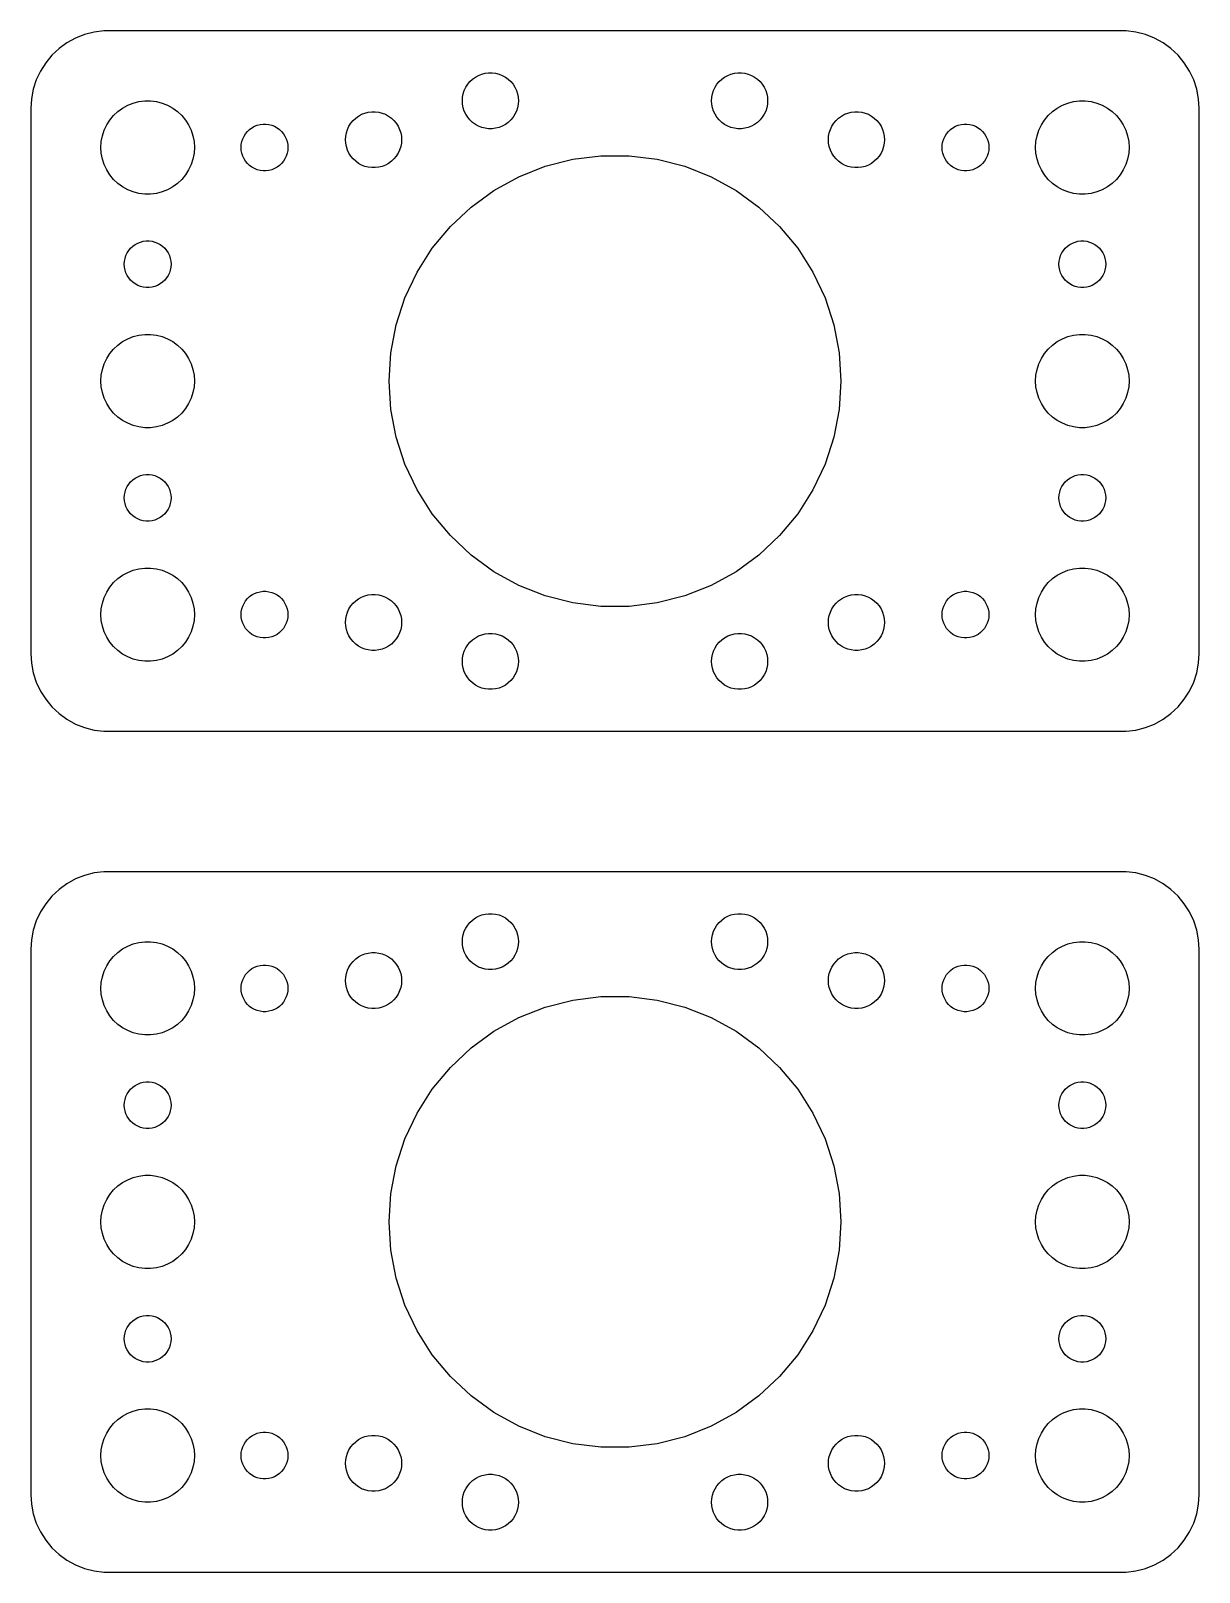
# Model space of a CAD drawing. Header units: metres. Extents: x -37.5 to 37.5, y 31.5 to 130.5.
import ezdxf

# ---------------------------------------------------------------- set-up
doc = ezdxf.new("R2010")
doc.units = ezdxf.units.M

msp = doc.modelspace()

# ---------------------------------------------------------------- linework, layer by layer
for p, q in [((-35.1791, 129.722), (-35.6871, 129.353)), ((-34.6289, 130.024), (-35.1791, 129.722)), ((-34.0451, 130.255), (-34.6289, 130.024)), ((-33.4369, 130.411), (-34.0451, 130.255)), ((-32.8139, 130.49), (-33.4369, 130.411)), ((32.8139, 130.49), (-32.8139, 130.49)), ((33.4369, 130.411), (32.8139, 130.49)), ((34.0451, 130.255), (33.4369, 130.411)), ((34.6289, 130.024), (34.0451, 130.255)), ((35.1791, 129.722), (34.6289, 130.024)), ((35.6871, 129.353), (35.1791, 129.722)), ((-36.1448, 128.923), (-36.5451, 128.439)), ((-35.6871, 129.353), (-36.1448, 128.923)), ((36.1448, 128.923), (35.6871, 129.353)), ((36.5451, 128.439), (36.1448, 128.923)), ((-36.8815, 127.909), (-37.1489, 127.341)), ((-36.5451, 128.439), (-36.8815, 127.909)), ((-8.76639, 127.629), (-8.55623, 127.712)), ((-8.55623, 127.712), (-8.33728, 127.768)), ((-8.33728, 127.768), (-8.11302, 127.796)), ((-8.11302, 127.796), (-7.88696, 127.796)), ((-7.88696, 127.796), (-7.6627, 127.768)), ((-7.6627, 127.768), (-7.44376, 127.712)), ((-7.44376, 127.712), (-7.2336, 127.629)), ((7.2336, 127.629), (7.44376, 127.712)), ((7.44376, 127.712), (7.6627, 127.768)), ((7.6627, 127.768), (7.88696, 127.796)), ((7.88696, 127.796), (8.11302, 127.796)), ((8.11302, 127.796), (8.33728, 127.768)), ((8.33728, 127.768), (8.55623, 127.712)), ((8.55623, 127.712), (8.76639, 127.629)), ((36.8815, 127.909), (36.5451, 128.439)), ((37.1489, 127.341), (36.8815, 127.909)), ((-37.3429, 126.743), (-37.4606, 126.127)), ((-37.1489, 127.341), (-37.3429, 126.743)), ((-9.67358, 126.663), (-9.57735, 126.867)), ((-9.57735, 126.867), (-9.45622, 127.058)), ((-9.45622, 127.058), (-9.31213, 127.232)), ((-9.31213, 127.232), (-9.14735, 127.387)), ((-9.14735, 127.387), (-8.96448, 127.52)), ((-8.96448, 127.52), (-8.76639, 127.629)), ((-7.2336, 127.629), (-7.03551, 127.52)), ((-7.03551, 127.52), (-6.85263, 127.387)), ((-6.85263, 127.387), (-6.68785, 127.232)), ((-6.68785, 127.232), (-6.54376, 127.058)), ((-6.54376, 127.058), (-6.42264, 126.867)), ((-6.42264, 126.867), (-6.3264, 126.663)), ((6.3264, 126.663), (6.42264, 126.867)), ((6.42264, 126.867), (6.54376, 127.058)), ((6.54376, 127.058), (6.68785, 127.232)), ((6.68785, 127.232), (6.85263, 127.387)), ((6.85263, 127.387), (7.03551, 127.52)), ((7.03551, 127.52), (7.2336, 127.629)), ((8.76639, 127.629), (8.96448, 127.52)), ((8.96448, 127.52), (9.14735, 127.387)), ((9.14735, 127.387), (9.31213, 127.232)), ((9.31213, 127.232), (9.45622, 127.058)), ((9.45622, 127.058), (9.57735, 126.867)), ((9.57735, 126.867), (9.67358, 126.663)), ((37.3429, 126.743), (37.1489, 127.341)), ((37.4606, 126.127), (37.3429, 126.743)), ((-37.4606, 126.127), (-37.5, 125.5)), ((-31.6075, 125.533), (-31.2773, 125.714)), ((-31.2773, 125.714), (-30.927, 125.853)), ((-30.927, 125.853), (-30.5621, 125.947)), ((-30.5621, 125.947), (-30.1884, 125.994)), ((-30.1884, 125.994), (-29.8116, 125.994)), ((-29.8116, 125.994), (-29.4379, 125.947)), ((-29.4379, 125.947), (-29.0729, 125.853)), ((-29.0729, 125.853), (-28.7227, 125.714)), ((-28.7227, 125.714), (-28.3925, 125.533)), ((-9.79999, 126), (-9.7858, 126.226)), ((-9.7858, 125.774), (-9.79999, 126)), ((-9.7858, 126.226), (-9.74344, 126.448)), ((-9.74344, 125.552), (-9.7858, 125.774)), ((-9.74344, 126.448), (-9.67358, 126.663)), ((-6.3264, 126.663), (-6.25655, 126.448)), ((-6.25655, 126.448), (-6.21419, 126.226)), ((-6.21419, 125.774), (-6.25655, 125.552)), ((-6.21419, 126.226), (-6.2, 126)), ((-6.2, 126), (-6.21419, 125.774)), ((6.2, 126), (6.21419, 126.226)), ((6.21419, 125.774), (6.2, 126)), ((6.21419, 126.226), (6.25655, 126.448)), ((6.25655, 125.552), (6.21419, 125.774)), ((6.25655, 126.448), (6.3264, 126.663)), ((9.67358, 126.663), (9.74344, 126.448)), ((9.74344, 126.448), (9.7858, 126.226)), ((9.7858, 125.774), (9.74344, 125.552)), ((9.7858, 126.226), (9.79999, 126)), ((9.79999, 126), (9.7858, 125.774)), ((28.3925, 125.533), (28.7227, 125.714)), ((28.7227, 125.714), (29.0729, 125.853)), ((29.0729, 125.853), (29.4379, 125.947)), ((29.4379, 125.947), (29.8116, 125.994)), ((29.8116, 125.994), (30.1884, 125.994)), ((30.1884, 125.994), (30.5621, 125.947)), ((30.5621, 125.947), (30.927, 125.853)), ((30.927, 125.853), (31.2773, 125.714)), ((31.2773, 125.714), (31.6075, 125.533)), ((37.5, 125.5), (37.4606, 126.127)), ((-37.5, 125.5), (-37.5, 90.5)), ((-32.6289, 124.445), (-32.427, 124.763)), ((-32.427, 124.763), (-32.1869, 125.054)), ((-32.1869, 125.054), (-31.9123, 125.312)), ((-31.9123, 125.312), (-31.6075, 125.533)), ((-28.3925, 125.533), (-28.0877, 125.312)), ((-28.0877, 125.312), (-27.8131, 125.054)), ((-27.8131, 125.054), (-27.5729, 124.763)), ((-27.5729, 124.763), (-27.3711, 124.445)), ((-16.9562, 124.558), (-16.8121, 124.732)), ((-16.8121, 124.732), (-16.6474, 124.887)), ((-16.6474, 124.887), (-16.4645, 125.02)), ((-16.4645, 125.02), (-16.2664, 125.129)), ((-16.2664, 125.129), (-16.0562, 125.212)), ((-16.0562, 125.212), (-15.8373, 125.268)), ((-15.8373, 125.268), (-15.613, 125.296)), ((-15.613, 125.296), (-15.387, 125.296)), ((-15.387, 125.296), (-15.1627, 125.268)), ((-15.1627, 125.268), (-14.9438, 125.212)), ((-14.9438, 125.212), (-14.7336, 125.129)), ((-14.7336, 125.129), (-14.5355, 125.02)), ((-14.5355, 125.02), (-14.3526, 124.887)), ((-14.3526, 124.887), (-14.1879, 124.732)), ((-14.1879, 124.732), (-14.0438, 124.558)), ((-9.67358, 125.337), (-9.74344, 125.552)), ((-9.57735, 125.133), (-9.67358, 125.337)), ((-9.45622, 124.942), (-9.57735, 125.133)), ((-9.31213, 124.768), (-9.45622, 124.942)), ((-9.14735, 124.613), (-9.31213, 124.768)), ((-6.68785, 124.768), (-6.85263, 124.613)), ((-6.54376, 124.942), (-6.68785, 124.768)), ((-6.42264, 125.133), (-6.54376, 124.942)), ((-6.3264, 125.337), (-6.42264, 125.133)), ((-6.25655, 125.552), (-6.3264, 125.337)), ((6.3264, 125.337), (6.25655, 125.552)), ((6.42264, 125.133), (6.3264, 125.337)), ((6.54376, 124.942), (6.42264, 125.133)), ((6.68785, 124.768), (6.54376, 124.942)), ((6.85263, 124.613), (6.68785, 124.768)), ((9.31213, 124.768), (9.14735, 124.613)), ((9.45622, 124.942), (9.31213, 124.768)), ((9.57735, 125.133), (9.45622, 124.942)), ((9.67358, 125.337), (9.57735, 125.133)), ((9.74344, 125.552), (9.67358, 125.337)), ((14.0438, 124.558), (14.1879, 124.732)), ((14.1879, 124.732), (14.3526, 124.887)), ((14.3526, 124.887), (14.5355, 125.02)), ((14.5355, 125.02), (14.7336, 125.129)), ((14.7336, 125.129), (14.9438, 125.212)), ((14.9438, 125.212), (15.1627, 125.268)), ((15.1627, 125.268), (15.387, 125.296)), ((15.387, 125.296), (15.613, 125.296)), ((15.613, 125.296), (15.8373, 125.268)), ((15.8373, 125.268), (16.0562, 125.212)), ((16.0562, 125.212), (16.2664, 125.129)), ((16.2664, 125.129), (16.4645, 125.02)), ((16.4645, 125.02), (16.6474, 124.887)), ((16.6474, 124.887), (16.8121, 124.732)), ((16.8121, 124.732), (16.9562, 124.558)), ((27.3711, 124.445), (27.5729, 124.763)), ((27.5729, 124.763), (27.8131, 125.054)), ((27.8131, 125.054), (28.0877, 125.312)), ((28.0877, 125.312), (28.3925, 125.533)), ((31.6075, 125.533), (31.9123, 125.312)), ((31.9123, 125.312), (32.1869, 125.054)), ((32.1869, 125.054), (32.427, 124.763)), ((32.427, 124.763), (32.6289, 124.445)), ((37.5, 90.5), (37.5, 125.5)), ((-32.9763, 123.376), (-32.9057, 123.746)), ((-32.9057, 123.746), (-32.7893, 124.104)), ((-32.7893, 124.104), (-32.6289, 124.445)), ((-27.3711, 124.445), (-27.2107, 124.104)), ((-27.2107, 124.104), (-27.0942, 123.746)), ((-27.0942, 123.746), (-27.0237, 123.376)), ((-23.8145, 123.723), (-23.7135, 123.882)), ((-23.7135, 123.882), (-23.5934, 124.027)), ((-23.5934, 124.027), (-23.4561, 124.156)), ((-23.4561, 124.156), (-23.3037, 124.266)), ((-23.3037, 124.266), (-23.1387, 124.357)), ((-23.1387, 124.357), (-22.9635, 124.427)), ((-22.9635, 124.427), (-22.7811, 124.473)), ((-22.7811, 124.473), (-22.5942, 124.497)), ((-22.5942, 124.497), (-22.4058, 124.497)), ((-22.4058, 124.497), (-22.2189, 124.473)), ((-22.2189, 124.473), (-22.0365, 124.427)), ((-22.0365, 124.427), (-21.8613, 124.357)), ((-21.8613, 124.357), (-21.6963, 124.266)), ((-21.6963, 124.266), (-21.5439, 124.156)), ((-21.5439, 124.156), (-21.4065, 124.027)), ((-21.4065, 124.027), (-21.2865, 123.882)), ((-21.2865, 123.882), (-21.1855, 123.723)), ((-17.3, 123.5), (-17.2858, 123.726)), ((-17.2858, 123.726), (-17.2434, 123.948)), ((-17.2434, 123.948), (-17.1736, 124.163)), ((-17.1736, 124.163), (-17.0773, 124.367)), ((-17.0773, 124.367), (-16.9562, 124.558)), ((-14.0438, 124.558), (-13.9226, 124.367)), ((-13.9226, 124.367), (-13.8264, 124.163)), ((-13.8264, 124.163), (-13.7565, 123.948)), ((-13.7565, 123.948), (-13.7142, 123.726)), ((-13.7142, 123.726), (-13.7, 123.5)), ((-8.96448, 124.48), (-9.14735, 124.613)), ((-8.76639, 124.371), (-8.96448, 124.48)), ((-8.55623, 124.288), (-8.76639, 124.371)), ((-8.33728, 124.232), (-8.55623, 124.288)), ((-8.11302, 124.204), (-8.33728, 124.232)), ((-7.88696, 124.204), (-8.11302, 124.204)), ((-7.6627, 124.232), (-7.88696, 124.204)), ((-7.44376, 124.288), (-7.6627, 124.232)), ((-7.2336, 124.371), (-7.44376, 124.288)), ((-7.03551, 124.48), (-7.2336, 124.371)), ((-6.85263, 124.613), (-7.03551, 124.48)), ((7.03551, 124.48), (6.85263, 124.613)), ((7.2336, 124.371), (7.03551, 124.48)), ((7.44376, 124.288), (7.2336, 124.371)), ((7.6627, 124.232), (7.44376, 124.288)), ((7.88696, 124.204), (7.6627, 124.232)), ((8.11302, 124.204), (7.88696, 124.204)), ((8.33728, 124.232), (8.11302, 124.204)), ((8.55623, 124.288), (8.33728, 124.232)), ((8.76639, 124.371), (8.55623, 124.288)), ((8.96448, 124.48), (8.76639, 124.371)), ((9.14735, 124.613), (8.96448, 124.48)), ((13.7, 123.5), (13.7142, 123.726)), ((13.7142, 123.726), (13.7565, 123.948)), ((13.7565, 123.948), (13.8264, 124.163)), ((13.8264, 124.163), (13.9226, 124.367)), ((13.9226, 124.367), (14.0438, 124.558)), ((16.9562, 124.558), (17.0773, 124.367)), ((17.0773, 124.367), (17.1736, 124.163)), ((17.1736, 124.163), (17.2434, 123.948)), ((17.2434, 123.948), (17.2858, 123.726)), ((17.2858, 123.726), (17.3, 123.5)), ((21.1855, 123.723), (21.2865, 123.882)), ((21.2865, 123.882), (21.4065, 124.027)), ((21.4065, 124.027), (21.5439, 124.156)), ((21.5439, 124.156), (21.6963, 124.266)), ((21.6963, 124.266), (21.8613, 124.357)), ((21.8613, 124.357), (22.0365, 124.427)), ((22.0365, 124.427), (22.2189, 124.473)), ((22.2189, 124.473), (22.4058, 124.497)), ((22.4058, 124.497), (22.5942, 124.497)), ((22.5942, 124.497), (22.7811, 124.473)), ((22.7811, 124.473), (22.9635, 124.427)), ((22.9635, 124.427), (23.1387, 124.357)), ((23.1387, 124.357), (23.3037, 124.266)), ((23.3037, 124.266), (23.4561, 124.156)), ((23.4561, 124.156), (23.5934, 124.027)), ((23.5934, 124.027), (23.7135, 123.882)), ((23.7135, 123.882), (23.8145, 123.723)), ((27.0237, 123.376), (27.0942, 123.746)), ((27.0942, 123.746), (27.2107, 124.104)), ((27.2107, 124.104), (27.3711, 124.445)), ((32.6289, 124.445), (32.7893, 124.104)), ((32.7893, 124.104), (32.9057, 123.746)), ((32.9057, 123.746), (32.9763, 123.376)), ((-33, 123), (-32.9763, 123.376)), ((-32.9763, 122.624), (-33, 123)), ((-27.0237, 123.376), (-27, 123)), ((-27, 123), (-27.0237, 122.624)), ((-24, 123), (-23.9882, 123.188)), ((-23.9882, 122.812), (-24, 123)), ((-23.9882, 123.188), (-23.9529, 123.373)), ((-23.9529, 122.627), (-23.9882, 122.812)), ((-23.9529, 123.373), (-23.8947, 123.552)), ((-23.8947, 123.552), (-23.8145, 123.723)), ((-21.1855, 123.723), (-21.1053, 123.552)), ((-21.1053, 123.552), (-21.0471, 123.373)), ((-21.0471, 123.373), (-21.0118, 123.188)), ((-21.0118, 122.812), (-21.0471, 122.627)), ((-21.0118, 123.188), (-21, 123)), ((-21, 123), (-21.0118, 122.812)), ((-17.2858, 123.274), (-17.3, 123.5)), ((-17.2434, 123.052), (-17.2858, 123.274)), ((-17.1736, 122.837), (-17.2434, 123.052)), ((-17.0773, 122.633), (-17.1736, 122.837)), ((-13.8264, 122.837), (-13.9226, 122.633)), ((-13.7565, 123.052), (-13.8264, 122.837)), ((-13.7142, 123.274), (-13.7565, 123.052)), ((-13.7, 123.5), (-13.7142, 123.274)), ((13.7142, 123.274), (13.7, 123.5)), ((13.7565, 123.052), (13.7142, 123.274)), ((13.8264, 122.837), (13.7565, 123.052)), ((13.9226, 122.633), (13.8264, 122.837)), ((17.1736, 122.837), (17.0773, 122.633)), ((17.2434, 123.052), (17.1736, 122.837)), ((17.2858, 123.274), (17.2434, 123.052)), ((17.3, 123.5), (17.2858, 123.274)), ((21, 123), (21.0118, 123.188)), ((21.0118, 122.812), (21, 123)), ((21.0118, 123.188), (21.0471, 123.373)), ((21.0471, 122.627), (21.0118, 122.812)), ((21.0471, 123.373), (21.1053, 123.552)), ((21.1053, 123.552), (21.1855, 123.723)), ((23.8145, 123.723), (23.8947, 123.552)), ((23.8947, 123.552), (23.9529, 123.373)), ((23.9529, 123.373), (23.9882, 123.188)), ((23.9882, 122.812), (23.9529, 122.627)), ((23.9882, 123.188), (24, 123)), ((24, 123), (23.9882, 122.812)), ((27, 123), (27.0237, 123.376)), ((27.0237, 122.624), (27, 123)), ((32.9763, 123.376), (33, 123)), ((33, 123), (32.9763, 122.624)), ((-32.9057, 122.254), (-32.9763, 122.624)), ((-32.7893, 121.896), (-32.9057, 122.254)), ((-32.6289, 121.555), (-32.7893, 121.896)), ((-27.2107, 121.896), (-27.3711, 121.555)), ((-27.0942, 122.254), (-27.2107, 121.896)), ((-27.0237, 122.624), (-27.0942, 122.254)), ((-23.8947, 122.448), (-23.9529, 122.627)), ((-23.8145, 122.277), (-23.8947, 122.448)), ((-23.7135, 122.118), (-23.8145, 122.277)), ((-23.5934, 121.973), (-23.7135, 122.118)), ((-23.4561, 121.844), (-23.5934, 121.973)), ((-23.3037, 121.734), (-23.4561, 121.844)), ((-21.5439, 121.844), (-21.6963, 121.734)), ((-21.4065, 121.973), (-21.5439, 121.844)), ((-21.2865, 122.118), (-21.4065, 121.973)), ((-21.1855, 122.277), (-21.2865, 122.118)), ((-21.1053, 122.448), (-21.1855, 122.277)), ((-21.0471, 122.627), (-21.1053, 122.448)), ((-16.9562, 122.442), (-17.0773, 122.633)), ((-16.8121, 122.268), (-16.9562, 122.442)), ((-16.6474, 122.113), (-16.8121, 122.268)), ((-16.4645, 121.98), (-16.6474, 122.113)), ((-16.2664, 121.871), (-16.4645, 121.98)), ((-16.0562, 121.788), (-16.2664, 121.871)), ((-15.8373, 121.732), (-16.0562, 121.788)), ((-14.9438, 121.788), (-15.1627, 121.732)), ((-14.7336, 121.871), (-14.9438, 121.788)), ((-14.5355, 121.98), (-14.7336, 121.871)), ((-14.3526, 122.113), (-14.5355, 121.98)), ((-14.1879, 122.268), (-14.3526, 122.113)), ((-14.0438, 122.442), (-14.1879, 122.268)), ((-13.9226, 122.633), (-14.0438, 122.442)), ((-6.1738, 121.12), (-4.48074, 121.79)), ((-4.48074, 121.79), (-2.71703, 122.243)), ((-2.71703, 122.243), (-0.91046, 122.471)), ((-0.91046, 122.471), (0.91046, 122.471)), ((0.91046, 122.471), (2.71703, 122.243)), ((2.71703, 122.243), (4.48074, 121.79)), ((4.48074, 121.79), (6.1738, 121.12)), ((14.0438, 122.442), (13.9226, 122.633)), ((14.1879, 122.268), (14.0438, 122.442)), ((14.3526, 122.113), (14.1879, 122.268)), ((14.5355, 121.98), (14.3526, 122.113)), ((14.7336, 121.871), (14.5355, 121.98)), ((14.9438, 121.788), (14.7336, 121.871)), ((15.1627, 121.732), (14.9438, 121.788)), ((16.0562, 121.788), (15.8373, 121.732)), ((16.2664, 121.871), (16.0562, 121.788)), ((16.4645, 121.98), (16.2664, 121.871)), ((16.6474, 122.113), (16.4645, 121.98)), ((16.8121, 122.268), (16.6474, 122.113)), ((16.9562, 122.442), (16.8121, 122.268)), ((17.0773, 122.633), (16.9562, 122.442)), ((21.1053, 122.448), (21.0471, 122.627)), ((21.1855, 122.277), (21.1053, 122.448)), ((21.2865, 122.118), (21.1855, 122.277)), ((21.4065, 121.973), (21.2865, 122.118)), ((21.5439, 121.844), (21.4065, 121.973)), ((21.6963, 121.734), (21.5439, 121.844)), ((23.4561, 121.844), (23.3037, 121.734)), ((23.5934, 121.973), (23.4561, 121.844)), ((23.7135, 122.118), (23.5934, 121.973)), ((23.8145, 122.277), (23.7135, 122.118)), ((23.8947, 122.448), (23.8145, 122.277)), ((23.9529, 122.627), (23.8947, 122.448)), ((27.0942, 122.254), (27.0237, 122.624)), ((27.2107, 121.896), (27.0942, 122.254)), ((27.3711, 121.555), (27.2107, 121.896)), ((32.7893, 121.896), (32.6289, 121.555)), ((32.9057, 122.254), (32.7893, 121.896)), ((32.9763, 122.624), (32.9057, 122.254)), ((-32.427, 121.237), (-32.6289, 121.555)), ((-32.1869, 120.946), (-32.427, 121.237)), ((-31.9123, 120.688), (-32.1869, 120.946)), ((-27.8131, 120.946), (-28.0877, 120.688)), ((-27.5729, 121.237), (-27.8131, 120.946)), ((-27.3711, 121.555), (-27.5729, 121.237)), ((-23.1387, 121.643), (-23.3037, 121.734)), ((-22.9635, 121.573), (-23.1387, 121.643)), ((-22.7811, 121.527), (-22.9635, 121.573)), ((-22.5942, 121.503), (-22.7811, 121.527)), ((-22.4058, 121.503), (-22.5942, 121.503)), ((-22.2189, 121.527), (-22.4058, 121.503)), ((-22.0365, 121.573), (-22.2189, 121.527)), ((-21.8613, 121.643), (-22.0365, 121.573)), ((-21.6963, 121.734), (-21.8613, 121.643)), ((-15.613, 121.704), (-15.8373, 121.732)), ((-15.387, 121.704), (-15.613, 121.704)), ((-15.1627, 121.732), (-15.387, 121.704)), ((-7.76949, 120.243), (-6.1738, 121.12)), ((6.1738, 121.12), (7.76949, 120.243)), ((15.387, 121.704), (15.1627, 121.732)), ((15.613, 121.704), (15.387, 121.704)), ((15.8373, 121.732), (15.613, 121.704)), ((21.8613, 121.643), (21.6963, 121.734)), ((22.0365, 121.573), (21.8613, 121.643)), ((22.2189, 121.527), (22.0365, 121.573)), ((22.4058, 121.503), (22.2189, 121.527)), ((22.5942, 121.503), (22.4058, 121.503)), ((22.7811, 121.527), (22.5942, 121.503)), ((22.9635, 121.573), (22.7811, 121.527)), ((23.1387, 121.643), (22.9635, 121.573)), ((23.3037, 121.734), (23.1387, 121.643)), ((27.5729, 121.237), (27.3711, 121.555)), ((27.8131, 120.946), (27.5729, 121.237)), ((28.0877, 120.688), (27.8131, 120.946)), ((32.1869, 120.946), (31.9123, 120.688)), ((32.427, 121.237), (32.1869, 120.946)), ((32.6289, 121.555), (32.427, 121.237)), ((-31.6075, 120.467), (-31.9123, 120.688)), ((-31.2773, 120.286), (-31.6075, 120.467)), ((-30.927, 120.147), (-31.2773, 120.286)), ((-30.5621, 120.053), (-30.927, 120.147)), ((-30.1884, 120.006), (-30.5621, 120.053)), ((-29.8116, 120.006), (-30.1884, 120.006)), ((-29.4379, 120.053), (-29.8116, 120.006)), ((-29.0729, 120.147), (-29.4379, 120.053)), ((-28.7227, 120.286), (-29.0729, 120.147)), ((-28.3925, 120.467), (-28.7227, 120.286)), ((-28.0877, 120.688), (-28.3925, 120.467)), ((-9.24265, 119.172), (-7.76949, 120.243)), ((7.76949, 120.243), (9.24265, 119.172)), ((28.3925, 120.467), (28.0877, 120.688)), ((28.7227, 120.286), (28.3925, 120.467)), ((29.0729, 120.147), (28.7227, 120.286)), ((29.4379, 120.053), (29.0729, 120.147)), ((29.8116, 120.006), (29.4379, 120.053)), ((30.1884, 120.006), (29.8116, 120.006)), ((30.5621, 120.053), (30.1884, 120.006)), ((30.927, 120.147), (30.5621, 120.053)), ((31.2773, 120.286), (30.927, 120.147)), ((31.6075, 120.467), (31.2773, 120.286)), ((31.9123, 120.688), (31.6075, 120.467)), ((-10.57, 117.926), (-9.24265, 119.172)), ((9.24265, 119.172), (10.57, 117.926)), ((-11.7307, 116.523), (-10.57, 117.926)), ((10.57, 117.926), (11.7307, 116.523)), ((-30.8037, 116.766), (-30.6387, 116.857)), ((-30.6387, 116.857), (-30.4635, 116.927)), ((-30.4635, 116.927), (-30.2811, 116.973)), ((-30.2811, 116.973), (-30.0942, 116.997)), ((-30.0942, 116.997), (-29.9058, 116.997)), ((-29.9058, 116.997), (-29.7189, 116.973)), ((-29.7189, 116.973), (-29.5365, 116.927)), ((-29.5365, 116.927), (-29.3613, 116.857)), ((-29.3613, 116.857), (-29.1963, 116.766)), ((29.1963, 116.766), (29.3613, 116.857)), ((29.3613, 116.857), (29.5365, 116.927)), ((29.5365, 116.927), (29.7189, 116.973)), ((29.7189, 116.973), (29.9058, 116.997)), ((29.9058, 116.997), (30.0942, 116.997)), ((30.0942, 116.997), (30.2811, 116.973)), ((30.2811, 116.973), (30.4635, 116.927)), ((30.4635, 116.927), (30.6387, 116.857)), ((30.6387, 116.857), (30.8037, 116.766)), ((-31.4882, 115.688), (-31.4529, 115.873)), ((-31.4529, 115.873), (-31.3947, 116.052)), ((-31.3947, 116.052), (-31.3145, 116.223)), ((-31.3145, 116.223), (-31.2135, 116.382)), ((-31.2135, 116.382), (-31.0934, 116.527)), ((-31.0934, 116.527), (-30.9561, 116.656)), ((-30.9561, 116.656), (-30.8037, 116.766)), ((-29.1963, 116.766), (-29.0439, 116.656)), ((-29.0439, 116.656), (-28.9065, 116.527)), ((-28.9065, 116.527), (-28.7865, 116.382)), ((-28.7865, 116.382), (-28.6855, 116.223)), ((-28.6855, 116.223), (-28.6053, 116.052)), ((-28.6053, 116.052), (-28.5471, 115.873)), ((-28.5471, 115.873), (-28.5118, 115.688)), ((-12.7064, 114.985), (-11.7307, 116.523)), ((11.7307, 116.523), (12.7064, 114.985)), ((28.5118, 115.688), (28.5471, 115.873)), ((28.5471, 115.873), (28.6053, 116.052)), ((28.6053, 116.052), (28.6855, 116.223)), ((28.6855, 116.223), (28.7865, 116.382)), ((28.7865, 116.382), (28.9065, 116.527)), ((28.9065, 116.527), (29.0439, 116.656)), ((29.0439, 116.656), (29.1963, 116.766)), ((30.8037, 116.766), (30.9561, 116.656)), ((30.9561, 116.656), (31.0934, 116.527)), ((31.0934, 116.527), (31.2135, 116.382)), ((31.2135, 116.382), (31.3145, 116.223)), ((31.3145, 116.223), (31.3947, 116.052)), ((31.3947, 116.052), (31.4529, 115.873)), ((31.4529, 115.873), (31.4882, 115.688)), ((-31.5, 115.5), (-31.4882, 115.688)), ((-31.4882, 115.312), (-31.5, 115.5)), ((-31.4529, 115.127), (-31.4882, 115.312)), ((-31.3947, 114.948), (-31.4529, 115.127)), ((-31.3145, 114.777), (-31.3947, 114.948)), ((-28.6053, 114.948), (-28.6855, 114.777)), ((-28.5471, 115.127), (-28.6053, 114.948)), ((-28.5118, 115.312), (-28.5471, 115.127)), ((-28.5118, 115.688), (-28.5, 115.5)), ((-28.5, 115.5), (-28.5118, 115.312)), ((-13.4818, 113.338), (-12.7064, 114.985)), ((12.7064, 114.985), (13.4818, 113.338)), ((28.5, 115.5), (28.5118, 115.688)), ((28.5118, 115.312), (28.5, 115.5)), ((28.5471, 115.127), (28.5118, 115.312)), ((28.6053, 114.948), (28.5471, 115.127)), ((28.6855, 114.777), (28.6053, 114.948)), ((31.3947, 114.948), (31.3145, 114.777)), ((31.4529, 115.127), (31.3947, 114.948)), ((31.4882, 115.312), (31.4529, 115.127)), ((31.4882, 115.688), (31.5, 115.5)), ((31.5, 115.5), (31.4882, 115.312)), ((-31.2135, 114.618), (-31.3145, 114.777)), ((-31.0934, 114.473), (-31.2135, 114.618)), ((-30.9561, 114.344), (-31.0934, 114.473)), ((-30.8037, 114.234), (-30.9561, 114.344)), ((-30.6387, 114.143), (-30.8037, 114.234)), ((-30.4635, 114.073), (-30.6387, 114.143)), ((-30.2811, 114.027), (-30.4635, 114.073)), ((-30.0942, 114.003), (-30.2811, 114.027)), ((-29.9058, 114.003), (-30.0942, 114.003)), ((-29.7189, 114.027), (-29.9058, 114.003)), ((-29.5365, 114.073), (-29.7189, 114.027)), ((-29.3613, 114.143), (-29.5365, 114.073)), ((-29.1963, 114.234), (-29.3613, 114.143)), ((-29.0439, 114.344), (-29.1963, 114.234)), ((-28.9065, 114.473), (-29.0439, 114.344)), ((-28.7865, 114.618), (-28.9065, 114.473)), ((-28.6855, 114.777), (-28.7865, 114.618)), ((28.7865, 114.618), (28.6855, 114.777)), ((28.9065, 114.473), (28.7865, 114.618)), ((29.0439, 114.344), (28.9065, 114.473)), ((29.1963, 114.234), (29.0439, 114.344)), ((29.3613, 114.143), (29.1963, 114.234)), ((29.5365, 114.073), (29.3613, 114.143)), ((29.7189, 114.027), (29.5365, 114.073)), ((29.9058, 114.003), (29.7189, 114.027)), ((30.0942, 114.003), (29.9058, 114.003)), ((30.2811, 114.027), (30.0942, 114.003)), ((30.4635, 114.073), (30.2811, 114.027)), ((30.6387, 114.143), (30.4635, 114.073)), ((30.8037, 114.234), (30.6387, 114.143)), ((30.9561, 114.344), (30.8037, 114.234)), ((31.0934, 114.473), (30.9561, 114.344)), ((31.2135, 114.618), (31.0934, 114.473)), ((31.3145, 114.777), (31.2135, 114.618)), ((-14.0444, 111.606), (-13.4818, 113.338)), ((13.4818, 113.338), (14.0444, 111.606)), ((-30.927, 110.853), (-30.5621, 110.947)), ((-30.5621, 110.947), (-30.1884, 110.994)), ((-30.1884, 110.994), (-29.8116, 110.994)), ((-29.8116, 110.994), (-29.4379, 110.947)), ((-29.4379, 110.947), (-29.0729, 110.853)), ((-14.3857, 109.817), (-14.0444, 111.606)), ((14.0444, 111.606), (14.3857, 109.817)), ((29.0729, 110.853), (29.4379, 110.947)), ((29.4379, 110.947), (29.8116, 110.994)), ((29.8116, 110.994), (30.1884, 110.994)), ((30.1884, 110.994), (30.5621, 110.947)), ((30.5621, 110.947), (30.927, 110.853)), ((-32.427, 109.763), (-32.1869, 110.054)), ((-32.1869, 110.054), (-31.9123, 110.312)), ((-31.9123, 110.312), (-31.6075, 110.533)), ((-31.6075, 110.533), (-31.2773, 110.714)), ((-31.2773, 110.714), (-30.927, 110.853)), ((-29.0729, 110.853), (-28.7227, 110.714)), ((-28.7227, 110.714), (-28.3925, 110.533)), ((-28.3925, 110.533), (-28.0877, 110.312)), ((-28.0877, 110.312), (-27.8131, 110.054)), ((-27.8131, 110.054), (-27.5729, 109.763)), ((27.5729, 109.763), (27.8131, 110.054)), ((27.8131, 110.054), (28.0877, 110.312)), ((28.0877, 110.312), (28.3925, 110.533)), ((28.3925, 110.533), (28.7227, 110.714)), ((28.7227, 110.714), (29.0729, 110.853)), ((30.927, 110.853), (31.2773, 110.714)), ((31.2773, 110.714), (31.6075, 110.533)), ((31.6075, 110.533), (31.9123, 110.312)), ((31.9123, 110.312), (32.1869, 110.054)), ((32.1869, 110.054), (32.427, 109.763)), ((-32.9057, 108.746), (-32.7893, 109.104)), ((-32.7893, 109.104), (-32.6289, 109.445)), ((-32.6289, 109.445), (-32.427, 109.763)), ((-27.5729, 109.763), (-27.3711, 109.445)), ((-27.3711, 109.445), (-27.2107, 109.104)), ((-27.2107, 109.104), (-27.0942, 108.746)), ((-14.5, 108), (-14.3857, 109.817)), ((14.3857, 109.817), (14.5, 108)), ((27.0942, 108.746), (27.2107, 109.104)), ((27.2107, 109.104), (27.3711, 109.445)), ((27.3711, 109.445), (27.5729, 109.763)), ((32.427, 109.763), (32.6289, 109.445)), ((32.6289, 109.445), (32.7893, 109.104)), ((32.7893, 109.104), (32.9057, 108.746)), ((-33, 108), (-32.9763, 108.376)), ((-32.9763, 107.624), (-33, 108)), ((-32.9763, 108.376), (-32.9057, 108.746)), ((-27.0942, 108.746), (-27.0237, 108.376)), ((-27.0237, 108.376), (-27, 108)), ((-27, 108), (-27.0237, 107.624)), ((-14.3857, 106.183), (-14.5, 108)), ((14.5, 108), (14.3857, 106.183)), ((27, 108), (27.0237, 108.376)), ((27.0237, 107.624), (27, 108)), ((27.0237, 108.376), (27.0942, 108.746)), ((32.9057, 108.746), (32.9763, 108.376)), ((32.9763, 108.376), (33, 108)), ((33, 108), (32.9763, 107.624)), ((-32.9057, 107.254), (-32.9763, 107.624)), ((-32.7893, 106.896), (-32.9057, 107.254)), ((-27.0942, 107.254), (-27.2107, 106.896)), ((-27.0237, 107.624), (-27.0942, 107.254)), ((27.0942, 107.254), (27.0237, 107.624)), ((27.2107, 106.896), (27.0942, 107.254)), ((32.9057, 107.254), (32.7893, 106.896)), ((32.9763, 107.624), (32.9057, 107.254)), ((-32.6289, 106.555), (-32.7893, 106.896)), ((-32.427, 106.237), (-32.6289, 106.555)), ((-32.1869, 105.946), (-32.427, 106.237)), ((-31.9123, 105.688), (-32.1869, 105.946)), ((-27.8131, 105.946), (-28.0877, 105.688)), ((-27.5729, 106.237), (-27.8131, 105.946)), ((-27.3711, 106.555), (-27.5729, 106.237)), ((-27.2107, 106.896), (-27.3711, 106.555)), ((-14.0444, 104.394), (-14.3857, 106.183)), ((14.3857, 106.183), (14.0444, 104.394)), ((27.3711, 106.555), (27.2107, 106.896)), ((27.5729, 106.237), (27.3711, 106.555)), ((27.8131, 105.946), (27.5729, 106.237)), ((28.0877, 105.688), (27.8131, 105.946)), ((32.1869, 105.946), (31.9123, 105.688)), ((32.427, 106.237), (32.1869, 105.946)), ((32.6289, 106.555), (32.427, 106.237)), ((32.7893, 106.896), (32.6289, 106.555)), ((-31.6075, 105.467), (-31.9123, 105.688)), ((-31.2773, 105.286), (-31.6075, 105.467)), ((-30.927, 105.147), (-31.2773, 105.286)), ((-30.5621, 105.053), (-30.927, 105.147)), ((-30.1884, 105.006), (-30.5621, 105.053)), ((-29.8116, 105.006), (-30.1884, 105.006)), ((-29.4379, 105.053), (-29.8116, 105.006)), ((-29.0729, 105.147), (-29.4379, 105.053)), ((-28.7227, 105.286), (-29.0729, 105.147)), ((-28.3925, 105.467), (-28.7227, 105.286)), ((-28.0877, 105.688), (-28.3925, 105.467)), ((28.3925, 105.467), (28.0877, 105.688)), ((28.7227, 105.286), (28.3925, 105.467)), ((29.0729, 105.147), (28.7227, 105.286)), ((29.4379, 105.053), (29.0729, 105.147)), ((29.8116, 105.006), (29.4379, 105.053)), ((30.1884, 105.006), (29.8116, 105.006)), ((30.5621, 105.053), (30.1884, 105.006)), ((30.927, 105.147), (30.5621, 105.053)), ((31.2773, 105.286), (30.927, 105.147)), ((31.6075, 105.467), (31.2773, 105.286)), ((31.9123, 105.688), (31.6075, 105.467)), ((-13.4818, 102.662), (-14.0444, 104.394)), ((14.0444, 104.394), (13.4818, 102.662)), ((-30.4635, 101.927), (-30.2811, 101.973)), ((-30.2811, 101.973), (-30.0942, 101.997)), ((-30.0942, 101.997), (-29.9058, 101.997)), ((-29.9058, 101.997), (-29.7189, 101.973)), ((-29.7189, 101.973), (-29.5365, 101.927)), ((-12.7064, 101.015), (-13.4818, 102.662)), ((13.4818, 102.662), (12.7064, 101.015)), ((29.5365, 101.927), (29.7189, 101.973)), ((29.7189, 101.973), (29.9058, 101.997)), ((29.9058, 101.997), (30.0942, 101.997)), ((30.0942, 101.997), (30.2811, 101.973)), ((30.2811, 101.973), (30.4635, 101.927)), ((-31.4529, 100.873), (-31.3947, 101.052)), ((-31.3947, 101.052), (-31.3145, 101.223)), ((-31.3145, 101.223), (-31.2135, 101.382)), ((-31.2135, 101.382), (-31.0934, 101.527)), ((-31.0934, 101.527), (-30.9561, 101.656)), ((-30.9561, 101.656), (-30.8037, 101.766)), ((-30.8037, 101.766), (-30.6387, 101.857)), ((-30.6387, 101.857), (-30.4635, 101.927)), ((-29.5365, 101.927), (-29.3613, 101.857)), ((-29.3613, 101.857), (-29.1963, 101.766)), ((-29.1963, 101.766), (-29.0439, 101.656)), ((-29.0439, 101.656), (-28.9065, 101.527)), ((-28.9065, 101.527), (-28.7865, 101.382)), ((-28.7865, 101.382), (-28.6855, 101.223)), ((-28.6855, 101.223), (-28.6053, 101.052)), ((-28.6053, 101.052), (-28.5471, 100.873)), ((-11.7307, 99.4771), (-12.7064, 101.015)), ((12.7064, 101.015), (11.7307, 99.4771)), ((28.5471, 100.873), (28.6053, 101.052)), ((28.6053, 101.052), (28.6855, 101.223)), ((28.6855, 101.223), (28.7865, 101.382)), ((28.7865, 101.382), (28.9065, 101.527)), ((28.9065, 101.527), (29.0439, 101.656)), ((29.0439, 101.656), (29.1963, 101.766)), ((29.1963, 101.766), (29.3613, 101.857)), ((29.3613, 101.857), (29.5365, 101.927)), ((30.4635, 101.927), (30.6387, 101.857)), ((30.6387, 101.857), (30.8037, 101.766)), ((30.8037, 101.766), (30.9561, 101.656)), ((30.9561, 101.656), (31.0934, 101.527)), ((31.0934, 101.527), (31.2135, 101.382)), ((31.2135, 101.382), (31.3145, 101.223)), ((31.3145, 101.223), (31.3947, 101.052)), ((31.3947, 101.052), (31.4529, 100.873)), ((-31.5, 100.5), (-31.4882, 100.688)), ((-31.4882, 100.312), (-31.5, 100.5)), ((-31.4882, 100.688), (-31.4529, 100.873)), ((-31.4529, 100.127), (-31.4882, 100.312)), ((-31.3947, 99.9478), (-31.4529, 100.127)), ((-28.5471, 100.127), (-28.6053, 99.9478)), ((-28.5471, 100.873), (-28.5118, 100.688)), ((-28.5118, 100.312), (-28.5471, 100.127)), ((-28.5118, 100.688), (-28.5, 100.5)), ((-28.5, 100.5), (-28.5118, 100.312)), ((28.5, 100.5), (28.5118, 100.688)), ((28.5118, 100.312), (28.5, 100.5)), ((28.5118, 100.688), (28.5471, 100.873)), ((28.5471, 100.127), (28.5118, 100.312)), ((28.6053, 99.9478), (28.5471, 100.127)), ((31.4529, 100.127), (31.3947, 99.9478)), ((31.4529, 100.873), (31.4882, 100.688)), ((31.4882, 100.312), (31.4529, 100.127)), ((31.4882, 100.688), (31.5, 100.5)), ((31.5, 100.5), (31.4882, 100.312)), ((-31.3145, 99.7774), (-31.3947, 99.9478)), ((-31.2135, 99.6183), (-31.3145, 99.7774)), ((-31.0934, 99.4732), (-31.2135, 99.6183)), ((-30.9561, 99.3442), (-31.0934, 99.4732)), ((-30.8037, 99.2335), (-30.9561, 99.3442)), ((-30.6387, 99.1428), (-30.8037, 99.2335)), ((-30.4635, 99.0734), (-30.6387, 99.1428)), ((-30.2811, 99.0266), (-30.4635, 99.0734)), ((-30.0942, 99.003), (-30.2811, 99.0266)), ((-29.9058, 99.003), (-30.0942, 99.003)), ((-29.7189, 99.0266), (-29.9058, 99.003)), ((-29.5365, 99.0734), (-29.7189, 99.0266)), ((-29.3613, 99.1428), (-29.5365, 99.0734)), ((-29.1963, 99.2335), (-29.3613, 99.1428)), ((-29.0439, 99.3442), (-29.1963, 99.2335)), ((-28.9065, 99.4732), (-29.0439, 99.3442)), ((-28.7865, 99.6183), (-28.9065, 99.4732)), ((-28.6855, 99.7774), (-28.7865, 99.6183)), ((-28.6053, 99.9478), (-28.6855, 99.7774)), ((-10.57, 98.0741), (-11.7307, 99.4771)), ((11.7307, 99.4771), (10.57, 98.0741)), ((28.6855, 99.7774), (28.6053, 99.9478)), ((28.7865, 99.6183), (28.6855, 99.7774)), ((28.9065, 99.4732), (28.7865, 99.6183)), ((29.0439, 99.3442), (28.9065, 99.4732)), ((29.1963, 99.2335), (29.0439, 99.3442)), ((29.3613, 99.1428), (29.1963, 99.2335)), ((29.5365, 99.0734), (29.3613, 99.1428)), ((29.7189, 99.0266), (29.5365, 99.0734)), ((29.9058, 99.003), (29.7189, 99.0266)), ((30.0942, 99.003), (29.9058, 99.003)), ((30.2811, 99.0266), (30.0942, 99.003)), ((30.4635, 99.0734), (30.2811, 99.0266)), ((30.6387, 99.1428), (30.4635, 99.0734)), ((30.8037, 99.2335), (30.6387, 99.1428)), ((30.9561, 99.3442), (30.8037, 99.2335)), ((31.0934, 99.4732), (30.9561, 99.3442)), ((31.2135, 99.6183), (31.0934, 99.4732)), ((31.3145, 99.7774), (31.2135, 99.6183)), ((31.3947, 99.9478), (31.3145, 99.7774)), ((-9.24265, 96.8276), (-10.57, 98.0741)), ((10.57, 98.0741), (9.24265, 96.8276)), ((-7.76949, 95.7572), (-9.24265, 96.8276)), ((9.24265, 96.8276), (7.76949, 95.7572)), ((-32.427, 94.7634), (-32.1869, 95.0536)), ((-32.1869, 95.0536), (-31.9123, 95.3116)), ((-31.9123, 95.3116), (-31.6075, 95.533)), ((-31.6075, 95.533), (-31.2773, 95.7145)), ((-31.2773, 95.7145), (-30.927, 95.8532)), ((-30.927, 95.8532), (-30.5621, 95.9469)), ((-30.5621, 95.9469), (-30.1884, 95.9941)), ((-30.1884, 95.9941), (-29.8116, 95.9941)), ((-29.8116, 95.9941), (-29.4379, 95.9469)), ((-29.4379, 95.9469), (-29.0729, 95.8532)), ((-29.0729, 95.8532), (-28.7227, 95.7145)), ((-28.7227, 95.7145), (-28.3925, 95.533)), ((-28.3925, 95.533), (-28.0877, 95.3116)), ((-28.0877, 95.3116), (-27.8131, 95.0536)), ((-27.8131, 95.0536), (-27.5729, 94.7634)), ((-6.1738, 94.88), (-7.76949, 95.7572)), ((7.76949, 95.7572), (6.1738, 94.88)), ((27.5729, 94.7634), (27.8131, 95.0536)), ((27.8131, 95.0536), (28.0877, 95.3116)), ((28.0877, 95.3116), (28.3925, 95.533)), ((28.3925, 95.533), (28.7227, 95.7145)), ((28.7227, 95.7145), (29.0729, 95.8532)), ((29.0729, 95.8532), (29.4379, 95.9469)), ((29.4379, 95.9469), (29.8116, 95.9941)), ((29.8116, 95.9941), (30.1884, 95.9941)), ((30.1884, 95.9941), (30.5621, 95.9469)), ((30.5621, 95.9469), (30.927, 95.8532)), ((30.927, 95.8532), (31.2773, 95.7145)), ((31.2773, 95.7145), (31.6075, 95.533)), ((31.6075, 95.533), (31.9123, 95.3116)), ((31.9123, 95.3116), (32.1869, 95.0536)), ((32.1869, 95.0536), (32.427, 94.7634)), ((-32.9057, 93.7461), (-32.7893, 94.1044)), ((-32.7893, 94.1044), (-32.6289, 94.4453)), ((-32.6289, 94.4453), (-32.427, 94.7634)), ((-27.5729, 94.7634), (-27.3711, 94.4453)), ((-27.3711, 94.4453), (-27.2107, 94.1044)), ((-27.2107, 94.1044), (-27.0942, 93.7461)), ((-23.5934, 94.0268), (-23.4561, 94.1558)), ((-23.4561, 94.1558), (-23.3037, 94.2665)), ((-23.3037, 94.2665), (-23.1387, 94.3573)), ((-23.1387, 94.3573), (-22.9635, 94.4266)), ((-22.9635, 94.4266), (-22.7811, 94.4734)), ((-22.7811, 94.4734), (-22.5942, 94.4971)), ((-22.5942, 94.4971), (-22.4058, 94.4971)), ((-22.4058, 94.4971), (-22.2189, 94.4734)), ((-22.2189, 94.4734), (-22.0365, 94.4266)), ((-22.0365, 94.4266), (-21.8613, 94.3573)), ((-21.8613, 94.3573), (-21.6963, 94.2665)), ((-21.6963, 94.2665), (-21.5439, 94.1558)), ((-21.5439, 94.1558), (-21.4065, 94.0268)), ((-16.4645, 94.0198), (-16.2664, 94.1287)), ((-16.2664, 94.1287), (-16.0562, 94.2119)), ((-16.0562, 94.2119), (-15.8373, 94.2681)), ((-15.8373, 94.2681), (-15.613, 94.2964)), ((-15.613, 94.2964), (-15.387, 94.2964)), ((-15.387, 94.2964), (-15.1627, 94.2681)), ((-15.1627, 94.2681), (-14.9438, 94.2119)), ((-14.9438, 94.2119), (-14.7336, 94.1287)), ((-14.7336, 94.1287), (-14.5355, 94.0198)), ((-4.48074, 94.2097), (-6.1738, 94.88)), ((-2.71703, 93.7568), (-4.48074, 94.2097)), ((4.48074, 94.2097), (2.71703, 93.7568)), ((6.1738, 94.88), (4.48074, 94.2097)), ((14.5355, 94.0198), (14.7336, 94.1287)), ((14.7336, 94.1287), (14.9438, 94.2119)), ((14.9438, 94.2119), (15.1627, 94.2681)), ((15.1627, 94.2681), (15.387, 94.2964)), ((15.387, 94.2964), (15.613, 94.2964)), ((15.613, 94.2964), (15.8373, 94.2681)), ((15.8373, 94.2681), (16.0562, 94.2119)), ((16.0562, 94.2119), (16.2664, 94.1287)), ((16.2664, 94.1287), (16.4645, 94.0198)), ((21.4065, 94.0268), (21.5439, 94.1558)), ((21.5439, 94.1558), (21.6963, 94.2665)), ((21.6963, 94.2665), (21.8613, 94.3573)), ((21.8613, 94.3573), (22.0365, 94.4266)), ((22.0365, 94.4266), (22.2189, 94.4734)), ((22.2189, 94.4734), (22.4058, 94.4971)), ((22.4058, 94.4971), (22.5942, 94.4971)), ((22.5942, 94.4971), (22.7811, 94.4734)), ((22.7811, 94.4734), (22.9635, 94.4266)), ((22.9635, 94.4266), (23.1387, 94.3573)), ((23.1387, 94.3573), (23.3037, 94.2665)), ((23.3037, 94.2665), (23.4561, 94.1558)), ((23.4561, 94.1558), (23.5934, 94.0268)), ((27.0942, 93.7461), (27.2107, 94.1044)), ((27.2107, 94.1044), (27.3711, 94.4453)), ((27.3711, 94.4453), (27.5729, 94.7634)), ((32.427, 94.7634), (32.6289, 94.4453)), ((32.6289, 94.4453), (32.7893, 94.1044)), ((32.7893, 94.1044), (32.9057, 93.7461)), ((-33, 93), (-32.9763, 93.376)), ((-32.9763, 93.376), (-32.9057, 93.7461)), ((-27.0942, 93.7461), (-27.0237, 93.376)), ((-27.0237, 93.376), (-27, 93)), ((-24, 93), (-23.9882, 93.188)), ((-23.9882, 93.188), (-23.9529, 93.373)), ((-23.9529, 93.373), (-23.8947, 93.5522)), ((-23.8947, 93.5522), (-23.8145, 93.7226)), ((-23.8145, 93.7226), (-23.7135, 93.8817)), ((-23.7135, 93.8817), (-23.5934, 94.0268)), ((-21.4065, 94.0268), (-21.2865, 93.8817)), ((-21.2865, 93.8817), (-21.1855, 93.7226)), ((-21.1855, 93.7226), (-21.1053, 93.5522)), ((-21.1053, 93.5522), (-21.0471, 93.373)), ((-21.0471, 93.373), (-21.0118, 93.188)), ((-21.0118, 93.188), (-21, 93)), ((-17.2434, 92.9476), (-17.1736, 93.1626)), ((-17.1736, 93.1626), (-17.0773, 93.3672)), ((-17.0773, 93.3672), (-16.9562, 93.558)), ((-16.9562, 93.558), (-16.8121, 93.7322)), ((-16.8121, 93.7322), (-16.6474, 93.8869)), ((-16.6474, 93.8869), (-16.4645, 94.0198)), ((-14.5355, 94.0198), (-14.3526, 93.8869)), ((-14.3526, 93.8869), (-14.1879, 93.7322)), ((-14.1879, 93.7322), (-14.0438, 93.558)), ((-14.0438, 93.558), (-13.9226, 93.3672)), ((-13.9226, 93.3672), (-13.8264, 93.1626)), ((-13.8264, 93.1626), (-13.7565, 92.9476)), ((-0.91046, 93.5286), (-2.71703, 93.7568)), ((0.91046, 93.5286), (-0.91046, 93.5286)), ((2.71703, 93.7568), (0.91046, 93.5286)), ((13.7565, 92.9476), (13.8264, 93.1626)), ((13.8264, 93.1626), (13.9226, 93.3672)), ((13.9226, 93.3672), (14.0438, 93.558)), ((14.0438, 93.558), (14.1879, 93.7322)), ((14.1879, 93.7322), (14.3526, 93.8869)), ((14.3526, 93.8869), (14.5355, 94.0198)), ((16.4645, 94.0198), (16.6474, 93.8869)), ((16.6474, 93.8869), (16.8121, 93.7322)), ((16.8121, 93.7322), (16.9562, 93.558)), ((16.9562, 93.558), (17.0773, 93.3672)), ((17.0773, 93.3672), (17.1736, 93.1626)), ((17.1736, 93.1626), (17.2434, 92.9476)), ((21, 93), (21.0118, 93.188)), ((21.0118, 93.188), (21.0471, 93.373)), ((21.0471, 93.373), (21.1053, 93.5522)), ((21.1053, 93.5522), (21.1855, 93.7226)), ((21.1855, 93.7226), (21.2865, 93.8817)), ((21.2865, 93.8817), (21.4065, 94.0268)), ((23.5934, 94.0268), (23.7135, 93.8817)), ((23.7135, 93.8817), (23.8145, 93.7226)), ((23.8145, 93.7226), (23.8947, 93.5522)), ((23.8947, 93.5522), (23.9529, 93.373)), ((23.9529, 93.373), (23.9882, 93.188)), ((23.9882, 93.188), (24, 93)), ((27, 93), (27.0237, 93.376)), ((27.0237, 93.376), (27.0942, 93.7461)), ((32.9057, 93.7461), (32.9763, 93.376)), ((32.9763, 93.376), (33, 93)), ((-32.9763, 92.624), (-33, 93)), ((-32.9057, 92.2539), (-32.9763, 92.624)), ((-32.7893, 91.8956), (-32.9057, 92.2539)), ((-27.0942, 92.2539), (-27.2107, 91.8956)), ((-27.0237, 92.624), (-27.0942, 92.2539)), ((-27, 93), (-27.0237, 92.624)), ((-23.9882, 92.812), (-24, 93)), ((-23.9529, 92.627), (-23.9882, 92.812)), ((-23.8947, 92.4478), (-23.9529, 92.627)), ((-23.8145, 92.2774), (-23.8947, 92.4478)), ((-23.7135, 92.1183), (-23.8145, 92.2774)), ((-23.5934, 91.9732), (-23.7135, 92.1183)), ((-21.2865, 92.1183), (-21.4065, 91.9732)), ((-21.1855, 92.2774), (-21.2865, 92.1183)), ((-21.1053, 92.4478), (-21.1855, 92.2774)), ((-21.0471, 92.627), (-21.1053, 92.4478)), ((-21.0118, 92.812), (-21.0471, 92.627)), ((-21, 93), (-21.0118, 92.812)), ((-17.3, 92.5), (-17.2858, 92.7256)), ((-17.2858, 92.2744), (-17.3, 92.5)), ((-17.2858, 92.7256), (-17.2434, 92.9476)), ((-17.2434, 92.0524), (-17.2858, 92.2744)), ((-17.1736, 91.8374), (-17.2434, 92.0524)), ((-13.7565, 92.0524), (-13.8264, 91.8374)), ((-13.7565, 92.9476), (-13.7142, 92.7256)), ((-13.7142, 92.2744), (-13.7565, 92.0524)), ((-13.7142, 92.7256), (-13.7, 92.5)), ((-13.7, 92.5), (-13.7142, 92.2744)), ((13.7, 92.5), (13.7142, 92.7256)), ((13.7142, 92.2744), (13.7, 92.5)), ((13.7142, 92.7256), (13.7565, 92.9476)), ((13.7565, 92.0524), (13.7142, 92.2744)), ((13.8264, 91.8374), (13.7565, 92.0524)), ((17.2434, 92.0524), (17.1736, 91.8374)), ((17.2434, 92.9476), (17.2858, 92.7256)), ((17.2858, 92.2744), (17.2434, 92.0524)), ((17.2858, 92.7256), (17.3, 92.5)), ((17.3, 92.5), (17.2858, 92.2744)), ((21.0118, 92.812), (21, 93)), ((21.0471, 92.627), (21.0118, 92.812)), ((21.1053, 92.4478), (21.0471, 92.627)), ((21.1855, 92.2774), (21.1053, 92.4478)), ((21.2865, 92.1183), (21.1855, 92.2774)), ((21.4065, 91.9732), (21.2865, 92.1183)), ((23.7135, 92.1183), (23.5934, 91.9732)), ((23.8145, 92.2774), (23.7135, 92.1183)), ((23.8947, 92.4478), (23.8145, 92.2774)), ((23.9529, 92.627), (23.8947, 92.4478)), ((23.9882, 92.812), (23.9529, 92.627)), ((24, 93), (23.9882, 92.812)), ((27.0237, 92.624), (27, 93)), ((27.0942, 92.2539), (27.0237, 92.624)), ((27.2107, 91.8956), (27.0942, 92.2539)), ((32.9057, 92.2539), (32.7893, 91.8956)), ((32.9763, 92.624), (32.9057, 92.2539)), ((33, 93), (32.9763, 92.624)), ((-32.6289, 91.5547), (-32.7893, 91.8956)), ((-32.427, 91.2366), (-32.6289, 91.5547)), ((-32.1869, 90.9464), (-32.427, 91.2366)), ((-27.5729, 91.2366), (-27.8131, 90.9464)), ((-27.3711, 91.5547), (-27.5729, 91.2366)), ((-27.2107, 91.8956), (-27.3711, 91.5547)), ((-23.4561, 91.8442), (-23.5934, 91.9732)), ((-23.3037, 91.7335), (-23.4561, 91.8442)), ((-23.1387, 91.6428), (-23.3037, 91.7335)), ((-22.9635, 91.5734), (-23.1387, 91.6428)), ((-22.7811, 91.5266), (-22.9635, 91.5734)), ((-22.5942, 91.503), (-22.7811, 91.5266)), ((-22.4058, 91.503), (-22.5942, 91.503)), ((-22.2189, 91.5266), (-22.4058, 91.503)), ((-22.0365, 91.5734), (-22.2189, 91.5266)), ((-21.8613, 91.6428), (-22.0365, 91.5734)), ((-21.6963, 91.7335), (-21.8613, 91.6428)), ((-21.5439, 91.8442), (-21.6963, 91.7335)), ((-21.4065, 91.9732), (-21.5439, 91.8442)), ((-17.0773, 91.6328), (-17.1736, 91.8374)), ((-16.9562, 91.442), (-17.0773, 91.6328)), ((-16.8121, 91.2678), (-16.9562, 91.442)), ((-16.6474, 91.1131), (-16.8121, 91.2678)), ((-16.4645, 90.9802), (-16.6474, 91.1131)), ((-14.3526, 91.1131), (-14.5355, 90.9802)), ((-14.1879, 91.2678), (-14.3526, 91.1131)), ((-14.0438, 91.442), (-14.1879, 91.2678)), ((-13.9226, 91.6328), (-14.0438, 91.442)), ((-13.8264, 91.8374), (-13.9226, 91.6328)), ((-9.45622, 91.058), (-9.31213, 91.2322)), ((-9.31213, 91.2322), (-9.14735, 91.3869)), ((-9.14735, 91.3869), (-8.96448, 91.5198)), ((-8.96448, 91.5198), (-8.76639, 91.6287)), ((-8.76639, 91.6287), (-8.55623, 91.7119)), ((-8.55623, 91.7119), (-8.33728, 91.7681)), ((-8.33728, 91.7681), (-8.11302, 91.7964)), ((-8.11302, 91.7964), (-7.88696, 91.7964)), ((-7.88696, 91.7964), (-7.6627, 91.7681)), ((-7.6627, 91.7681), (-7.44376, 91.7119)), ((-7.44376, 91.7119), (-7.2336, 91.6287)), ((-7.2336, 91.6287), (-7.03551, 91.5198)), ((-7.03551, 91.5198), (-6.85263, 91.3869)), ((-6.85263, 91.3869), (-6.68785, 91.2322)), ((-6.68785, 91.2322), (-6.54376, 91.058)), ((6.54376, 91.058), (6.68785, 91.2322)), ((6.68785, 91.2322), (6.85263, 91.3869)), ((6.85263, 91.3869), (7.03551, 91.5198)), ((7.03551, 91.5198), (7.2336, 91.6287)), ((7.2336, 91.6287), (7.44376, 91.7119)), ((7.44376, 91.7119), (7.6627, 91.7681)), ((7.6627, 91.7681), (7.88696, 91.7964)), ((7.88696, 91.7964), (8.11302, 91.7964)), ((8.11302, 91.7964), (8.33728, 91.7681)), ((8.33728, 91.7681), (8.55623, 91.7119)), ((8.55623, 91.7119), (8.76639, 91.6287)), ((8.76639, 91.6287), (8.96448, 91.5198)), ((8.96448, 91.5198), (9.14735, 91.3869)), ((9.14735, 91.3869), (9.31213, 91.2322)), ((9.31213, 91.2322), (9.45622, 91.058)), ((13.9226, 91.6328), (13.8264, 91.8374)), ((14.0438, 91.442), (13.9226, 91.6328)), ((14.1879, 91.2678), (14.0438, 91.442)), ((14.3526, 91.1131), (14.1879, 91.2678)), ((14.5355, 90.9802), (14.3526, 91.1131)), ((16.6474, 91.1131), (16.4645, 90.9802)), ((16.8121, 91.2678), (16.6474, 91.1131)), ((16.9562, 91.442), (16.8121, 91.2678)), ((17.0773, 91.6328), (16.9562, 91.442)), ((17.1736, 91.8374), (17.0773, 91.6328)), ((21.5439, 91.8442), (21.4065, 91.9732)), ((21.6963, 91.7335), (21.5439, 91.8442)), ((21.8613, 91.6428), (21.6963, 91.7335)), ((22.0365, 91.5734), (21.8613, 91.6428)), ((22.2189, 91.5266), (22.0365, 91.5734)), ((22.4058, 91.503), (22.2189, 91.5266)), ((22.5942, 91.503), (22.4058, 91.503)), ((22.7811, 91.5266), (22.5942, 91.503)), ((22.9635, 91.5734), (22.7811, 91.5266)), ((23.1387, 91.6428), (22.9635, 91.5734)), ((23.3037, 91.7335), (23.1387, 91.6428)), ((23.4561, 91.8442), (23.3037, 91.7335)), ((23.5934, 91.9732), (23.4561, 91.8442)), ((27.3711, 91.5547), (27.2107, 91.8956)), ((27.5729, 91.2366), (27.3711, 91.5547)), ((27.8131, 90.9464), (27.5729, 91.2366)), ((32.427, 91.2366), (32.1869, 90.9464)), ((32.6289, 91.5547), (32.427, 91.2366)), ((32.7893, 91.8956), (32.6289, 91.5547)), ((-37.5, 90.5), (-37.4606, 89.8733)), ((-31.9123, 90.6885), (-32.1869, 90.9464)), ((-31.6075, 90.467), (-31.9123, 90.6885)), ((-31.2773, 90.2855), (-31.6075, 90.467)), ((-30.927, 90.1468), (-31.2773, 90.2855)), ((-30.5621, 90.0531), (-30.927, 90.1468)), ((-29.0729, 90.1468), (-29.4379, 90.0531)), ((-28.7227, 90.2855), (-29.0729, 90.1468)), ((-28.3925, 90.467), (-28.7227, 90.2855)), ((-28.0877, 90.6885), (-28.3925, 90.467)), ((-27.8131, 90.9464), (-28.0877, 90.6885)), ((-16.2664, 90.8713), (-16.4645, 90.9802)), ((-16.0562, 90.7881), (-16.2664, 90.8713)), ((-15.8373, 90.7319), (-16.0562, 90.7881)), ((-15.613, 90.7036), (-15.8373, 90.7319)), ((-15.387, 90.7036), (-15.613, 90.7036)), ((-15.1627, 90.7319), (-15.387, 90.7036)), ((-14.9438, 90.7881), (-15.1627, 90.7319)), ((-14.7336, 90.8713), (-14.9438, 90.7881)), ((-14.5355, 90.9802), (-14.7336, 90.8713)), ((-9.79999, 90), (-9.7858, 90.2256)), ((-9.7858, 90.2256), (-9.74344, 90.4476)), ((-9.74344, 90.4476), (-9.67358, 90.6626)), ((-9.67358, 90.6626), (-9.57735, 90.8672)), ((-9.57735, 90.8672), (-9.45622, 91.058)), ((-6.54376, 91.058), (-6.42264, 90.8672)), ((-6.42264, 90.8672), (-6.3264, 90.6626)), ((-6.3264, 90.6626), (-6.25655, 90.4476)), ((-6.25655, 90.4476), (-6.21419, 90.2256)), ((-6.21419, 90.2256), (-6.2, 90)), ((6.2, 90), (6.21419, 90.2256)), ((6.21419, 90.2256), (6.25655, 90.4476)), ((6.25655, 90.4476), (6.3264, 90.6626)), ((6.3264, 90.6626), (6.42264, 90.8672)), ((6.42264, 90.8672), (6.54376, 91.058)), ((9.45622, 91.058), (9.57735, 90.8672)), ((9.57735, 90.8672), (9.67358, 90.6626)), ((9.67358, 90.6626), (9.74344, 90.4476)), ((9.74344, 90.4476), (9.7858, 90.2256)), ((9.7858, 90.2256), (9.79999, 90)), ((14.7336, 90.8713), (14.5355, 90.9802)), ((14.9438, 90.7881), (14.7336, 90.8713)), ((15.1627, 90.7319), (14.9438, 90.7881)), ((15.387, 90.7036), (15.1627, 90.7319)), ((15.613, 90.7036), (15.387, 90.7036)), ((15.8373, 90.7319), (15.613, 90.7036)), ((16.0562, 90.7881), (15.8373, 90.7319)), ((16.2664, 90.8713), (16.0562, 90.7881)), ((16.4645, 90.9802), (16.2664, 90.8713)), ((28.0877, 90.6885), (27.8131, 90.9464)), ((28.3925, 90.467), (28.0877, 90.6885)), ((28.7227, 90.2855), (28.3925, 90.467)), ((29.0729, 90.1468), (28.7227, 90.2855)), ((29.4379, 90.0531), (29.0729, 90.1468)), ((30.927, 90.1468), (30.5621, 90.0531)), ((31.2773, 90.2855), (30.927, 90.1468)), ((31.6075, 90.467), (31.2773, 90.2855)), ((31.9123, 90.6885), (31.6075, 90.467)), ((32.1869, 90.9464), (31.9123, 90.6885)), ((37.4606, 89.8733), (37.5, 90.5)), ((-37.4606, 89.8733), (-37.3429, 89.2566)), ((-37.3429, 89.2566), (-37.1489, 88.6594)), ((-30.1884, 90.0059), (-30.5621, 90.0531)), ((-29.8116, 90.0059), (-30.1884, 90.0059)), ((-29.4379, 90.0531), (-29.8116, 90.0059)), ((-9.7858, 89.7744), (-9.79999, 90)), ((-9.74344, 89.5524), (-9.7858, 89.7744)), ((-9.67358, 89.3374), (-9.74344, 89.5524)), ((-9.57735, 89.1328), (-9.67358, 89.3374)), ((-9.45622, 88.942), (-9.57735, 89.1328)), ((-6.42264, 89.1328), (-6.54376, 88.942)), ((-6.3264, 89.3374), (-6.42264, 89.1328)), ((-6.25655, 89.5524), (-6.3264, 89.3374)), ((-6.21419, 89.7744), (-6.25655, 89.5524)), ((-6.2, 90), (-6.21419, 89.7744)), ((6.21419, 89.7744), (6.2, 90)), ((6.25655, 89.5524), (6.21419, 89.7744)), ((6.3264, 89.3374), (6.25655, 89.5524)), ((6.42264, 89.1328), (6.3264, 89.3374)), ((6.54376, 88.942), (6.42264, 89.1328)), ((9.57735, 89.1328), (9.45622, 88.942)), ((9.67358, 89.3374), (9.57735, 89.1328)), ((9.74344, 89.5524), (9.67358, 89.3374)), ((9.7858, 89.7744), (9.74344, 89.5524)), ((9.79999, 90), (9.7858, 89.7744)), ((29.8116, 90.0059), (29.4379, 90.0531)), ((30.1884, 90.0059), (29.8116, 90.0059)), ((30.5621, 90.0531), (30.1884, 90.0059)), ((37.1489, 88.6594), (37.3429, 89.2566)), ((37.3429, 89.2566), (37.4606, 89.8733)), ((-37.1489, 88.6594), (-36.8815, 88.0912)), ((-9.31213, 88.7678), (-9.45622, 88.942)), ((-9.14735, 88.6131), (-9.31213, 88.7678)), ((-8.96448, 88.4802), (-9.14735, 88.6131)), ((-8.76639, 88.3713), (-8.96448, 88.4802)), ((-8.55623, 88.2881), (-8.76639, 88.3713)), ((-8.33728, 88.2319), (-8.55623, 88.2881)), ((-8.11302, 88.2036), (-8.33728, 88.2319)), ((-7.88696, 88.2036), (-8.11302, 88.2036)), ((-7.6627, 88.2319), (-7.88696, 88.2036)), ((-7.44376, 88.2881), (-7.6627, 88.2319)), ((-7.2336, 88.3713), (-7.44376, 88.2881)), ((-7.03551, 88.4802), (-7.2336, 88.3713)), ((-6.85263, 88.6131), (-7.03551, 88.4802)), ((-6.68785, 88.7678), (-6.85263, 88.6131)), ((-6.54376, 88.942), (-6.68785, 88.7678)), ((6.68785, 88.7678), (6.54376, 88.942)), ((6.85263, 88.6131), (6.68785, 88.7678)), ((7.03551, 88.4802), (6.85263, 88.6131)), ((7.2336, 88.3713), (7.03551, 88.4802)), ((7.44376, 88.2881), (7.2336, 88.3713)), ((7.6627, 88.2319), (7.44376, 88.2881)), ((7.88696, 88.2036), (7.6627, 88.2319)), ((8.11302, 88.2036), (7.88696, 88.2036)), ((8.33728, 88.2319), (8.11302, 88.2036)), ((8.55623, 88.2881), (8.33728, 88.2319)), ((8.76639, 88.3713), (8.55623, 88.2881)), ((8.96448, 88.4802), (8.76639, 88.3713)), ((9.14735, 88.6131), (8.96448, 88.4802)), ((9.31213, 88.7678), (9.14735, 88.6131)), ((9.45622, 88.942), (9.31213, 88.7678)), ((36.8815, 88.0912), (37.1489, 88.6594)), ((-36.8815, 88.0912), (-36.5451, 87.5611)), ((-36.5451, 87.5611), (-36.1448, 87.0773)), ((36.1448, 87.0773), (36.5451, 87.5611)), ((36.5451, 87.5611), (36.8815, 88.0912)), ((-36.1448, 87.0773), (-35.6871, 86.6474)), ((-35.6871, 86.6474), (-35.1791, 86.2784)), ((-35.1791, 86.2784), (-34.6289, 85.9759)), ((34.6289, 85.9759), (35.1791, 86.2784)), ((35.1791, 86.2784), (35.6871, 86.6474)), ((35.6871, 86.6474), (36.1448, 87.0773)), ((-34.6289, 85.9759), (-34.0451, 85.7447)), ((-34.0451, 85.7447), (-33.4369, 85.5886)), ((-33.4369, 85.5886), (-32.8139, 85.5099)), ((-32.8139, 85.5099), (32.8139, 85.5099)), ((32.8139, 85.5099), (33.4369, 85.5886)), ((33.4369, 85.5886), (34.0451, 85.7447)), ((34.0451, 85.7447), (34.6289, 85.9759)), ((-34.0451, 76.2553), (-34.6289, 76.0241)), ((-33.4369, 76.4114), (-34.0451, 76.2553)), ((-32.8139, 76.4901), (-33.4369, 76.4114)), ((32.8139, 76.4901), (-32.8139, 76.4901)), ((33.4369, 76.4114), (32.8139, 76.4901)), ((34.0451, 76.2553), (33.4369, 76.4114)), ((34.6289, 76.0241), (34.0451, 76.2553)), ((-35.6871, 75.3526), (-36.1448, 74.9227)), ((-35.1791, 75.7216), (-35.6871, 75.3526)), ((-34.6289, 76.0241), (-35.1791, 75.7216)), ((35.1791, 75.7216), (34.6289, 76.0241)), ((35.6871, 75.3526), (35.1791, 75.7216)), ((36.1448, 74.9227), (35.6871, 75.3526)), ((-36.5451, 74.4389), (-36.8815, 73.9088)), ((-36.1448, 74.9227), (-36.5451, 74.4389)), ((36.5451, 74.4389), (36.1448, 74.9227)), ((36.8815, 73.9088), (36.5451, 74.4389)), ((-37.1489, 73.3406), (-37.3429, 72.7434)), ((-36.8815, 73.9088), (-37.1489, 73.3406)), ((-9.31213, 73.2322), (-9.14735, 73.3869)), ((-9.14735, 73.3869), (-8.96448, 73.5198)), ((-8.96448, 73.5198), (-8.76639, 73.6287)), ((-8.76639, 73.6287), (-8.55623, 73.7119)), ((-8.55623, 73.7119), (-8.33728, 73.7681)), ((-8.33728, 73.7681), (-8.11302, 73.7964)), ((-8.11302, 73.7964), (-7.88696, 73.7964)), ((-7.88696, 73.7964), (-7.6627, 73.7681)), ((-7.6627, 73.7681), (-7.44376, 73.7119)), ((-7.44376, 73.7119), (-7.2336, 73.6287)), ((-7.2336, 73.6287), (-7.03551, 73.5198)), ((-7.03551, 73.5198), (-6.85263, 73.3869)), ((-6.85263, 73.3869), (-6.68785, 73.2322)), ((6.68785, 73.2322), (6.85263, 73.3869)), ((6.85263, 73.3869), (7.03551, 73.5198)), ((7.03551, 73.5198), (7.2336, 73.6287)), ((7.2336, 73.6287), (7.44376, 73.7119)), ((7.44376, 73.7119), (7.6627, 73.7681)), ((7.6627, 73.7681), (7.88696, 73.7964)), ((7.88696, 73.7964), (8.11302, 73.7964)), ((8.11302, 73.7964), (8.33728, 73.7681)), ((8.33728, 73.7681), (8.55623, 73.7119)), ((8.55623, 73.7119), (8.76639, 73.6287)), ((8.76639, 73.6287), (8.96448, 73.5198)), ((8.96448, 73.5198), (9.14735, 73.3869)), ((9.14735, 73.3869), (9.31213, 73.2322)), ((37.1489, 73.3406), (36.8815, 73.9088)), ((37.3429, 72.7434), (37.1489, 73.3406)), ((-37.3429, 72.7434), (-37.4606, 72.1267)), ((-9.7858, 72.2256), (-9.74344, 72.4476)), ((-9.74344, 72.4476), (-9.67358, 72.6626)), ((-9.67358, 72.6626), (-9.57735, 72.8672)), ((-9.57735, 72.8672), (-9.45622, 73.058)), ((-9.45622, 73.058), (-9.31213, 73.2322)), ((-6.68785, 73.2322), (-6.54376, 73.058)), ((-6.54376, 73.058), (-6.42264, 72.8672)), ((-6.42264, 72.8672), (-6.3264, 72.6626)), ((-6.3264, 72.6626), (-6.25655, 72.4476)), ((-6.25655, 72.4476), (-6.21419, 72.2256)), ((6.21419, 72.2256), (6.25655, 72.4476)), ((6.25655, 72.4476), (6.3264, 72.6626)), ((6.3264, 72.6626), (6.42264, 72.8672)), ((6.42264, 72.8672), (6.54376, 73.058)), ((6.54376, 73.058), (6.68785, 73.2322)), ((9.31213, 73.2322), (9.45622, 73.058)), ((9.45622, 73.058), (9.57735, 72.8672)), ((9.57735, 72.8672), (9.67358, 72.6626)), ((9.67358, 72.6626), (9.74344, 72.4476)), ((9.74344, 72.4476), (9.7858, 72.2256)), ((37.4606, 72.1267), (37.3429, 72.7434)), ((-37.4606, 72.1267), (-37.5, 71.5)), ((-37.5, 71.5), (-37.5, 36.5)), ((-32.1869, 71.0536), (-31.9123, 71.3115)), ((-31.9123, 71.3115), (-31.6075, 71.533)), ((-31.6075, 71.533), (-31.2773, 71.7145)), ((-31.2773, 71.7145), (-30.927, 71.8532)), ((-30.927, 71.8532), (-30.5621, 71.9469)), ((-30.5621, 71.9469), (-30.1884, 71.9941)), ((-30.1884, 71.9941), (-29.8116, 71.9941)), ((-29.8116, 71.9941), (-29.4379, 71.9469)), ((-29.4379, 71.9469), (-29.0729, 71.8532)), ((-29.0729, 71.8532), (-28.7227, 71.7145)), ((-28.7227, 71.7145), (-28.3925, 71.533)), ((-28.3925, 71.533), (-28.0877, 71.3115)), ((-28.0877, 71.3115), (-27.8131, 71.0536)), ((-16.0562, 71.2119), (-15.8373, 71.2681)), ((-15.8373, 71.2681), (-15.613, 71.2964)), ((-15.613, 71.2964), (-15.387, 71.2964)), ((-15.387, 71.2964), (-15.1627, 71.2681)), ((-15.1627, 71.2681), (-14.9438, 71.2119)), ((-9.79999, 72), (-9.7858, 72.2256)), ((-9.7858, 71.7744), (-9.79999, 72)), ((-9.74344, 71.5524), (-9.7858, 71.7744)), ((-9.67358, 71.3374), (-9.74344, 71.5524)), ((-9.57735, 71.1328), (-9.67358, 71.3374)), ((-6.3264, 71.3374), (-6.42264, 71.1328)), ((-6.25655, 71.5524), (-6.3264, 71.3374)), ((-6.21419, 71.7744), (-6.25655, 71.5524)), ((-6.21419, 72.2256), (-6.2, 72)), ((-6.2, 72), (-6.21419, 71.7744)), ((6.2, 72), (6.21419, 72.2256)), ((6.21419, 71.7744), (6.2, 72)), ((6.25655, 71.5524), (6.21419, 71.7744)), ((6.3264, 71.3374), (6.25655, 71.5524)), ((6.42264, 71.1328), (6.3264, 71.3374)), ((9.67358, 71.3374), (9.57735, 71.1328)), ((9.74344, 71.5524), (9.67358, 71.3374)), ((9.7858, 71.7744), (9.74344, 71.5524)), ((9.7858, 72.2256), (9.79999, 72)), ((9.79999, 72), (9.7858, 71.7744)), ((14.9438, 71.2119), (15.1627, 71.2681)), ((15.1627, 71.2681), (15.387, 71.2964)), ((15.387, 71.2964), (15.613, 71.2964)), ((15.613, 71.2964), (15.8373, 71.2681)), ((15.8373, 71.2681), (16.0562, 71.2119)), ((27.8131, 71.0536), (28.0877, 71.3115)), ((28.0877, 71.3115), (28.3925, 71.533)), ((28.3925, 71.533), (28.7227, 71.7145)), ((28.7227, 71.7145), (29.0729, 71.8532)), ((29.0729, 71.8532), (29.4379, 71.9469)), ((29.4379, 71.9469), (29.8116, 71.9941)), ((29.8116, 71.9941), (30.1884, 71.9941)), ((30.1884, 71.9941), (30.5621, 71.9469)), ((30.5621, 71.9469), (30.927, 71.8532)), ((30.927, 71.8532), (31.2773, 71.7145)), ((31.2773, 71.7145), (31.6075, 71.533)), ((31.6075, 71.533), (31.9123, 71.3115)), ((31.9123, 71.3115), (32.1869, 71.0536)), ((37.5, 71.5), (37.4606, 72.1267)), ((37.5, 36.5), (37.5, 71.5)), ((-32.7893, 70.1044), (-32.6289, 70.4453)), ((-32.6289, 70.4453), (-32.427, 70.7634)), ((-32.427, 70.7634), (-32.1869, 71.0536)), ((-27.8131, 71.0536), (-27.5729, 70.7634)), ((-27.5729, 70.7634), (-27.3711, 70.4453)), ((-27.3711, 70.4453), (-27.2107, 70.1044)), ((-23.3037, 70.2665), (-23.1387, 70.3572)), ((-23.1387, 70.3572), (-22.9635, 70.4266)), ((-22.9635, 70.4266), (-22.7811, 70.4734)), ((-22.7811, 70.4734), (-22.5942, 70.497)), ((-22.5942, 70.497), (-22.4058, 70.497)), ((-22.4058, 70.497), (-22.2189, 70.4734)), ((-22.2189, 70.4734), (-22.0365, 70.4266)), ((-22.0365, 70.4266), (-21.8613, 70.3572)), ((-21.8613, 70.3572), (-21.6963, 70.2665)), ((-17.1736, 70.1626), (-17.0773, 70.3672)), ((-17.0773, 70.3672), (-16.9562, 70.558)), ((-16.9562, 70.558), (-16.8121, 70.7322)), ((-16.8121, 70.7322), (-16.6474, 70.8869)), ((-16.6474, 70.8869), (-16.4645, 71.0198)), ((-16.4645, 71.0198), (-16.2664, 71.1287)), ((-16.2664, 71.1287), (-16.0562, 71.2119)), ((-14.9438, 71.2119), (-14.7336, 71.1287)), ((-14.7336, 71.1287), (-14.5355, 71.0198)), ((-14.5355, 71.0198), (-14.3526, 70.8869)), ((-14.3526, 70.8869), (-14.1879, 70.7322)), ((-14.1879, 70.7322), (-14.0438, 70.558)), ((-14.0438, 70.558), (-13.9226, 70.3672)), ((-13.9226, 70.3672), (-13.8264, 70.1626)), ((-9.45622, 70.942), (-9.57735, 71.1328)), ((-9.31213, 70.7678), (-9.45622, 70.942)), ((-9.14735, 70.6131), (-9.31213, 70.7678)), ((-8.96448, 70.4802), (-9.14735, 70.6131)), ((-8.76639, 70.3713), (-8.96448, 70.4802)), ((-8.55623, 70.2881), (-8.76639, 70.3713)), ((-8.33728, 70.2319), (-8.55623, 70.2881)), ((-7.44376, 70.2881), (-7.6627, 70.2319)), ((-7.2336, 70.3713), (-7.44376, 70.2881)), ((-7.03551, 70.4802), (-7.2336, 70.3713)), ((-6.85263, 70.6131), (-7.03551, 70.4802)), ((-6.68785, 70.7678), (-6.85263, 70.6131)), ((-6.54376, 70.942), (-6.68785, 70.7678)), ((-6.42264, 71.1328), (-6.54376, 70.942)), ((6.54376, 70.942), (6.42264, 71.1328)), ((6.68785, 70.7678), (6.54376, 70.942)), ((6.85263, 70.6131), (6.68785, 70.7678)), ((7.03551, 70.4802), (6.85263, 70.6131)), ((7.2336, 70.3713), (7.03551, 70.4802)), ((7.44376, 70.2881), (7.2336, 70.3713)), ((7.6627, 70.2319), (7.44376, 70.2881)), ((8.55623, 70.2881), (8.33728, 70.2319)), ((8.76639, 70.3713), (8.55623, 70.2881)), ((8.96448, 70.4802), (8.76639, 70.3713)), ((9.14735, 70.6131), (8.96448, 70.4802)), ((9.31213, 70.7678), (9.14735, 70.6131)), ((9.45622, 70.942), (9.31213, 70.7678)), ((9.57735, 71.1328), (9.45622, 70.942)), ((13.8264, 70.1626), (13.9226, 70.3672)), ((13.9226, 70.3672), (14.0438, 70.558)), ((14.0438, 70.558), (14.1879, 70.7322)), ((14.1879, 70.7322), (14.3526, 70.8869)), ((14.3526, 70.8869), (14.5355, 71.0198)), ((14.5355, 71.0198), (14.7336, 71.1287)), ((14.7336, 71.1287), (14.9438, 71.2119)), ((16.0562, 71.2119), (16.2664, 71.1287)), ((16.2664, 71.1287), (16.4645, 71.0198)), ((16.4645, 71.0198), (16.6474, 70.8869)), ((16.6474, 70.8869), (16.8121, 70.7322)), ((16.8121, 70.7322), (16.9562, 70.558)), ((16.9562, 70.558), (17.0773, 70.3672)), ((17.0773, 70.3672), (17.1736, 70.1626)), ((21.6963, 70.2665), (21.8613, 70.3572)), ((21.8613, 70.3572), (22.0365, 70.4266)), ((22.0365, 70.4266), (22.2189, 70.4734)), ((22.2189, 70.4734), (22.4058, 70.497)), ((22.4058, 70.497), (22.5942, 70.497)), ((22.5942, 70.497), (22.7811, 70.4734)), ((22.7811, 70.4734), (22.9635, 70.4266)), ((22.9635, 70.4266), (23.1387, 70.3572)), ((23.1387, 70.3572), (23.3037, 70.2665)), ((27.2107, 70.1044), (27.3711, 70.4453)), ((27.3711, 70.4453), (27.5729, 70.7634)), ((27.5729, 70.7634), (27.8131, 71.0536)), ((32.1869, 71.0536), (32.427, 70.7634)), ((32.427, 70.7634), (32.6289, 70.4453)), ((32.6289, 70.4453), (32.7893, 70.1044)), ((-33, 69), (-32.9763, 69.376)), ((-32.9763, 69.376), (-32.9057, 69.7461)), ((-32.9057, 69.7461), (-32.7893, 70.1044)), ((-27.2107, 70.1044), (-27.0942, 69.7461)), ((-27.0942, 69.7461), (-27.0237, 69.376)), ((-27.0237, 69.376), (-27, 69)), ((-23.9882, 69.188), (-23.9529, 69.373)), ((-23.9529, 69.373), (-23.8947, 69.5522)), ((-23.8947, 69.5522), (-23.8145, 69.7226)), ((-23.8145, 69.7226), (-23.7135, 69.8817)), ((-23.7135, 69.8817), (-23.5934, 70.0268)), ((-23.5934, 70.0268), (-23.4561, 70.1558)), ((-23.4561, 70.1558), (-23.3037, 70.2665)), ((-21.6963, 70.2665), (-21.5439, 70.1558)), ((-21.5439, 70.1558), (-21.4065, 70.0268)), ((-21.4065, 70.0268), (-21.2865, 69.8817)), ((-21.2865, 69.8817), (-21.1855, 69.7226)), ((-21.1855, 69.7226), (-21.1053, 69.5522)), ((-21.1053, 69.5522), (-21.0471, 69.373)), ((-21.0471, 69.373), (-21.0118, 69.188)), ((-17.3, 69.5), (-17.2858, 69.7256)), ((-17.2858, 69.2744), (-17.3, 69.5)), ((-17.2858, 69.7256), (-17.2434, 69.9476)), ((-17.2434, 69.9476), (-17.1736, 70.1626)), ((-13.8264, 70.1626), (-13.7565, 69.9476)), ((-13.7565, 69.9476), (-13.7142, 69.7256)), ((-13.7142, 69.7256), (-13.7, 69.5)), ((-13.7, 69.5), (-13.7142, 69.2744)), ((-8.11302, 70.2036), (-8.33728, 70.2319)), ((-7.88696, 70.2036), (-8.11302, 70.2036)), ((-7.6627, 70.2319), (-7.88696, 70.2036)), ((7.88696, 70.2036), (7.6627, 70.2319)), ((8.11302, 70.2036), (7.88696, 70.2036)), ((8.33728, 70.2319), (8.11302, 70.2036)), ((13.7, 69.5), (13.7142, 69.7256)), ((13.7142, 69.2744), (13.7, 69.5)), ((13.7142, 69.7256), (13.7565, 69.9476)), ((13.7565, 69.9476), (13.8264, 70.1626)), ((17.1736, 70.1626), (17.2434, 69.9476)), ((17.2434, 69.9476), (17.2858, 69.7256)), ((17.2858, 69.7256), (17.3, 69.5)), ((17.3, 69.5), (17.2858, 69.2744)), ((21.0118, 69.188), (21.0471, 69.373)), ((21.0471, 69.373), (21.1053, 69.5522)), ((21.1053, 69.5522), (21.1855, 69.7226)), ((21.1855, 69.7226), (21.2865, 69.8817)), ((21.2865, 69.8817), (21.4065, 70.0268)), ((21.4065, 70.0268), (21.5439, 70.1558)), ((21.5439, 70.1558), (21.6963, 70.2665)), ((23.3037, 70.2665), (23.4561, 70.1558)), ((23.4561, 70.1558), (23.5934, 70.0268)), ((23.5934, 70.0268), (23.7135, 69.8817)), ((23.7135, 69.8817), (23.8145, 69.7226)), ((23.8145, 69.7226), (23.8947, 69.5522)), ((23.8947, 69.5522), (23.9529, 69.373)), ((23.9529, 69.373), (23.9882, 69.188)), ((27, 69), (27.0237, 69.376)), ((27.0237, 69.376), (27.0942, 69.7461)), ((27.0942, 69.7461), (27.2107, 70.1044)), ((32.7893, 70.1044), (32.9057, 69.7461)), ((32.9057, 69.7461), (32.9763, 69.376)), ((32.9763, 69.376), (33, 69)), ((-32.9763, 68.624), (-33, 69)), ((-32.9057, 68.2539), (-32.9763, 68.624)), ((-27.0237, 68.624), (-27.0942, 68.2539)), ((-27, 69), (-27.0237, 68.624)), ((-24, 69), (-23.9882, 69.188)), ((-23.9882, 68.812), (-24, 69)), ((-23.9529, 68.627), (-23.9882, 68.812)), ((-23.8947, 68.4478), (-23.9529, 68.627)), ((-23.8145, 68.2774), (-23.8947, 68.4478)), ((-21.1053, 68.4478), (-21.1855, 68.2774)), ((-21.0471, 68.627), (-21.1053, 68.4478)), ((-21.0118, 68.812), (-21.0471, 68.627)), ((-21.0118, 69.188), (-21, 69)), ((-21, 69), (-21.0118, 68.812)), ((-17.2434, 69.0524), (-17.2858, 69.2744)), ((-17.1736, 68.8374), (-17.2434, 69.0524)), ((-17.0773, 68.6328), (-17.1736, 68.8374)), ((-16.9562, 68.442), (-17.0773, 68.6328)), ((-16.8121, 68.2678), (-16.9562, 68.442)), ((-14.0438, 68.442), (-14.1879, 68.2678)), ((-13.9226, 68.6328), (-14.0438, 68.442)), ((-13.8264, 68.8374), (-13.9226, 68.6328)), ((-13.7565, 69.0524), (-13.8264, 68.8374)), ((-13.7142, 69.2744), (-13.7565, 69.0524)), ((-2.71703, 68.2432), (-0.91046, 68.4714)), ((-0.91046, 68.4714), (0.91046, 68.4714)), ((0.91046, 68.4714), (2.71703, 68.2432)), ((13.7565, 69.0524), (13.7142, 69.2744)), ((13.8264, 68.8374), (13.7565, 69.0524)), ((13.9226, 68.6328), (13.8264, 68.8374)), ((14.0438, 68.442), (13.9226, 68.6328)), ((14.1879, 68.2678), (14.0438, 68.442)), ((16.9562, 68.442), (16.8121, 68.2678)), ((17.0773, 68.6328), (16.9562, 68.442)), ((17.1736, 68.8374), (17.0773, 68.6328)), ((17.2434, 69.0524), (17.1736, 68.8374)), ((17.2858, 69.2744), (17.2434, 69.0524)), ((21, 69), (21.0118, 69.188)), ((21.0118, 68.812), (21, 69)), ((21.0471, 68.627), (21.0118, 68.812)), ((21.1053, 68.4478), (21.0471, 68.627)), ((21.1855, 68.2774), (21.1053, 68.4478)), ((23.8947, 68.4478), (23.8145, 68.2774)), ((23.9529, 68.627), (23.8947, 68.4478)), ((23.9882, 68.812), (23.9529, 68.627)), ((23.9882, 69.188), (24, 69)), ((24, 69), (23.9882, 68.812)), ((27.0237, 68.624), (27, 69)), ((27.0942, 68.2539), (27.0237, 68.624)), ((32.9763, 68.624), (32.9057, 68.2539)), ((33, 69), (32.9763, 68.624)), ((-32.7893, 67.8956), (-32.9057, 68.2539)), ((-32.6289, 67.5547), (-32.7893, 67.8956)), ((-32.427, 67.2366), (-32.6289, 67.5547)), ((-27.3711, 67.5547), (-27.5729, 67.2366)), ((-27.2107, 67.8956), (-27.3711, 67.5547)), ((-27.0942, 68.2539), (-27.2107, 67.8956)), ((-23.7135, 68.1183), (-23.8145, 68.2774)), ((-23.5934, 67.9732), (-23.7135, 68.1183)), ((-23.4561, 67.8442), (-23.5934, 67.9732)), ((-23.3037, 67.7335), (-23.4561, 67.8442)), ((-23.1387, 67.6427), (-23.3037, 67.7335)), ((-22.9635, 67.5734), (-23.1387, 67.6427)), ((-22.7811, 67.5266), (-22.9635, 67.5734)), ((-22.5942, 67.5029), (-22.7811, 67.5266)), ((-22.4058, 67.5029), (-22.5942, 67.5029)), ((-22.2189, 67.5266), (-22.4058, 67.5029)), ((-22.0365, 67.5734), (-22.2189, 67.5266)), ((-21.8613, 67.6427), (-22.0365, 67.5734)), ((-21.6963, 67.7335), (-21.8613, 67.6427)), ((-21.5439, 67.8442), (-21.6963, 67.7335)), ((-21.4065, 67.9732), (-21.5439, 67.8442)), ((-21.2865, 68.1183), (-21.4065, 67.9732)), ((-21.1855, 68.2774), (-21.2865, 68.1183)), ((-16.6474, 68.1131), (-16.8121, 68.2678)), ((-16.4645, 67.9802), (-16.6474, 68.1131)), ((-16.2664, 67.8713), (-16.4645, 67.9802)), ((-16.0562, 67.7881), (-16.2664, 67.8713)), ((-15.8373, 67.7319), (-16.0562, 67.7881)), ((-15.613, 67.7036), (-15.8373, 67.7319)), ((-15.387, 67.7036), (-15.613, 67.7036)), ((-15.1627, 67.7319), (-15.387, 67.7036)), ((-14.9438, 67.7881), (-15.1627, 67.7319)), ((-14.7336, 67.8713), (-14.9438, 67.7881)), ((-14.5355, 67.9802), (-14.7336, 67.8713)), ((-14.3526, 68.1131), (-14.5355, 67.9802)), ((-14.1879, 68.2678), (-14.3526, 68.1131)), ((-6.1738, 67.12), (-4.48074, 67.7903)), ((-4.48074, 67.7903), (-2.71703, 68.2432)), ((2.71703, 68.2432), (4.48074, 67.7903)), ((4.48074, 67.7903), (6.1738, 67.12)), ((14.3526, 68.1131), (14.1879, 68.2678)), ((14.5355, 67.9802), (14.3526, 68.1131)), ((14.7336, 67.8713), (14.5355, 67.9802)), ((14.9438, 67.7881), (14.7336, 67.8713)), ((15.1627, 67.7319), (14.9438, 67.7881)), ((15.387, 67.7036), (15.1627, 67.7319)), ((15.613, 67.7036), (15.387, 67.7036)), ((15.8373, 67.7319), (15.613, 67.7036)), ((16.0562, 67.7881), (15.8373, 67.7319)), ((16.2664, 67.8713), (16.0562, 67.7881)), ((16.4645, 67.9802), (16.2664, 67.8713)), ((16.6474, 68.1131), (16.4645, 67.9802)), ((16.8121, 68.2678), (16.6474, 68.1131)), ((21.2865, 68.1183), (21.1855, 68.2774)), ((21.4065, 67.9732), (21.2865, 68.1183)), ((21.5439, 67.8442), (21.4065, 67.9732)), ((21.6963, 67.7335), (21.5439, 67.8442)), ((21.8613, 67.6427), (21.6963, 67.7335)), ((22.0365, 67.5734), (21.8613, 67.6427)), ((22.2189, 67.5266), (22.0365, 67.5734)), ((22.4058, 67.5029), (22.2189, 67.5266)), ((22.5942, 67.5029), (22.4058, 67.5029)), ((22.7811, 67.5266), (22.5942, 67.5029)), ((22.9635, 67.5734), (22.7811, 67.5266)), ((23.1387, 67.6427), (22.9635, 67.5734)), ((23.3037, 67.7335), (23.1387, 67.6427)), ((23.4561, 67.8442), (23.3037, 67.7335)), ((23.5934, 67.9732), (23.4561, 67.8442)), ((23.7135, 68.1183), (23.5934, 67.9732)), ((23.8145, 68.2774), (23.7135, 68.1183)), ((27.2107, 67.8956), (27.0942, 68.2539)), ((27.3711, 67.5547), (27.2107, 67.8956)), ((27.5729, 67.2366), (27.3711, 67.5547)), ((32.6289, 67.5547), (32.427, 67.2366)), ((32.7893, 67.8956), (32.6289, 67.5547)), ((32.9057, 68.2539), (32.7893, 67.8956)), ((-32.1869, 66.9464), (-32.427, 67.2366)), ((-31.9123, 66.6884), (-32.1869, 66.9464)), ((-31.6075, 66.467), (-31.9123, 66.6884)), ((-31.2773, 66.2855), (-31.6075, 66.467)), ((-28.3925, 66.467), (-28.7227, 66.2855)), ((-28.0877, 66.6884), (-28.3925, 66.467)), ((-27.8131, 66.9464), (-28.0877, 66.6884)), ((-27.5729, 67.2366), (-27.8131, 66.9464)), ((-7.76949, 66.2428), (-6.1738, 67.12)), ((6.1738, 67.12), (7.76949, 66.2428)), ((27.8131, 66.9464), (27.5729, 67.2366)), ((28.0877, 66.6884), (27.8131, 66.9464)), ((28.3925, 66.467), (28.0877, 66.6884)), ((28.7227, 66.2855), (28.3925, 66.467)), ((31.6075, 66.467), (31.2773, 66.2855)), ((31.9123, 66.6884), (31.6075, 66.467)), ((32.1869, 66.9464), (31.9123, 66.6884)), ((32.427, 67.2366), (32.1869, 66.9464)), ((-30.927, 66.1468), (-31.2773, 66.2855)), ((-30.5621, 66.0531), (-30.927, 66.1468)), ((-30.1884, 66.0059), (-30.5621, 66.0531)), ((-29.8116, 66.0059), (-30.1884, 66.0059)), ((-29.4379, 66.0531), (-29.8116, 66.0059)), ((-29.0729, 66.1468), (-29.4379, 66.0531)), ((-28.7227, 66.2855), (-29.0729, 66.1468)), ((-9.24265, 65.1724), (-7.76949, 66.2428)), ((7.76949, 66.2428), (9.24265, 65.1724)), ((29.0729, 66.1468), (28.7227, 66.2855)), ((29.4379, 66.0531), (29.0729, 66.1468)), ((29.8116, 66.0059), (29.4379, 66.0531)), ((30.1884, 66.0059), (29.8116, 66.0059)), ((30.5621, 66.0531), (30.1884, 66.0059)), ((30.927, 66.1468), (30.5621, 66.0531)), ((31.2773, 66.2855), (30.927, 66.1468)), ((-10.57, 63.9259), (-9.24265, 65.1724)), ((9.24265, 65.1724), (10.57, 63.9259)), ((-11.7307, 62.5229), (-10.57, 63.9259)), ((10.57, 63.9259), (11.7307, 62.5229)), ((-31.3145, 62.2226), (-31.2135, 62.3817)), ((-31.2135, 62.3817), (-31.0934, 62.5268)), ((-31.0934, 62.5268), (-30.9561, 62.6558)), ((-30.9561, 62.6558), (-30.8037, 62.7665)), ((-30.8037, 62.7665), (-30.6387, 62.8572)), ((-30.6387, 62.8572), (-30.4635, 62.9266)), ((-30.4635, 62.9266), (-30.2811, 62.9734)), ((-30.2811, 62.9734), (-30.0942, 62.997)), ((-30.0942, 62.997), (-29.9058, 62.997)), ((-29.9058, 62.997), (-29.7189, 62.9734)), ((-29.7189, 62.9734), (-29.5365, 62.9266)), ((-29.5365, 62.9266), (-29.3613, 62.8572)), ((-29.3613, 62.8572), (-29.1963, 62.7665)), ((-29.1963, 62.7665), (-29.0439, 62.6558)), ((-29.0439, 62.6558), (-28.9065, 62.5268)), ((-28.9065, 62.5268), (-28.7865, 62.3817)), ((-28.7865, 62.3817), (-28.6855, 62.2226)), ((-12.7064, 60.9854), (-11.7307, 62.5229)), ((11.7307, 62.5229), (12.7064, 60.9854)), ((28.6855, 62.2226), (28.7865, 62.3817)), ((28.7865, 62.3817), (28.9065, 62.5268)), ((28.9065, 62.5268), (29.0439, 62.6558)), ((29.0439, 62.6558), (29.1963, 62.7665)), ((29.1963, 62.7665), (29.3613, 62.8572)), ((29.3613, 62.8572), (29.5365, 62.9266)), ((29.5365, 62.9266), (29.7189, 62.9734)), ((29.7189, 62.9734), (29.9058, 62.997)), ((29.9058, 62.997), (30.0942, 62.997)), ((30.0942, 62.997), (30.2811, 62.9734)), ((30.2811, 62.9734), (30.4635, 62.9266)), ((30.4635, 62.9266), (30.6387, 62.8572)), ((30.6387, 62.8572), (30.8037, 62.7665)), ((30.8037, 62.7665), (30.9561, 62.6558)), ((30.9561, 62.6558), (31.0934, 62.5268)), ((31.0934, 62.5268), (31.2135, 62.3817)), ((31.2135, 62.3817), (31.3145, 62.2226)), ((-31.5, 61.5), (-31.4882, 61.688)), ((-31.4882, 61.312), (-31.5, 61.5)), ((-31.4882, 61.688), (-31.4529, 61.873)), ((-31.4529, 61.873), (-31.3947, 62.0522)), ((-31.3947, 62.0522), (-31.3145, 62.2226)), ((-28.6855, 62.2226), (-28.6053, 62.0522)), ((-28.6053, 62.0522), (-28.5471, 61.873)), ((-28.5471, 61.873), (-28.5118, 61.688)), ((-28.5118, 61.688), (-28.5, 61.5)), ((-28.5, 61.5), (-28.5118, 61.312)), ((28.5, 61.5), (28.5118, 61.688)), ((28.5118, 61.312), (28.5, 61.5)), ((28.5118, 61.688), (28.5471, 61.873)), ((28.5471, 61.873), (28.6053, 62.0522)), ((28.6053, 62.0522), (28.6855, 62.2226)), ((31.3145, 62.2226), (31.3947, 62.0522)), ((31.3947, 62.0522), (31.4529, 61.873)), ((31.4529, 61.873), (31.4882, 61.688)), ((31.4882, 61.688), (31.5, 61.5)), ((31.5, 61.5), (31.4882, 61.312)), ((-31.4529, 61.127), (-31.4882, 61.312)), ((-31.3947, 60.9478), (-31.4529, 61.127)), ((-31.3145, 60.7774), (-31.3947, 60.9478)), ((-31.2135, 60.6183), (-31.3145, 60.7774)), ((-31.0934, 60.4732), (-31.2135, 60.6183)), ((-30.9561, 60.3442), (-31.0934, 60.4732)), ((-28.9065, 60.4732), (-29.0439, 60.3442)), ((-28.7865, 60.6183), (-28.9065, 60.4732)), ((-28.6855, 60.7774), (-28.7865, 60.6183)), ((-28.6053, 60.9478), (-28.6855, 60.7774)), ((-28.5471, 61.127), (-28.6053, 60.9478)), ((-28.5118, 61.312), (-28.5471, 61.127)), ((-13.4818, 59.3378), (-12.7064, 60.9854)), ((12.7064, 60.9854), (13.4818, 59.3378)), ((28.5471, 61.127), (28.5118, 61.312)), ((28.6053, 60.9478), (28.5471, 61.127)), ((28.6855, 60.7774), (28.6053, 60.9478)), ((28.7865, 60.6183), (28.6855, 60.7774)), ((28.9065, 60.4732), (28.7865, 60.6183)), ((29.0439, 60.3442), (28.9065, 60.4732)), ((31.0934, 60.4732), (30.9561, 60.3442)), ((31.2135, 60.6183), (31.0934, 60.4732)), ((31.3145, 60.7774), (31.2135, 60.6183)), ((31.3947, 60.9478), (31.3145, 60.7774)), ((31.4529, 61.127), (31.3947, 60.9478)), ((31.4882, 61.312), (31.4529, 61.127)), ((-30.8037, 60.2335), (-30.9561, 60.3442)), ((-30.6387, 60.1427), (-30.8037, 60.2335)), ((-30.4635, 60.0734), (-30.6387, 60.1427)), ((-30.2811, 60.0266), (-30.4635, 60.0734)), ((-30.0942, 60.0029), (-30.2811, 60.0266)), ((-29.9058, 60.0029), (-30.0942, 60.0029)), ((-29.7189, 60.0266), (-29.9058, 60.0029)), ((-29.5365, 60.0734), (-29.7189, 60.0266)), ((-29.3613, 60.1427), (-29.5365, 60.0734)), ((-29.1963, 60.2335), (-29.3613, 60.1427)), ((-29.0439, 60.3442), (-29.1963, 60.2335)), ((29.1963, 60.2335), (29.0439, 60.3442)), ((29.3613, 60.1427), (29.1963, 60.2335)), ((29.5365, 60.0734), (29.3613, 60.1427)), ((29.7189, 60.0266), (29.5365, 60.0734)), ((29.9058, 60.0029), (29.7189, 60.0266)), ((30.0942, 60.0029), (29.9058, 60.0029)), ((30.2811, 60.0266), (30.0942, 60.0029)), ((30.4635, 60.0734), (30.2811, 60.0266)), ((30.6387, 60.1427), (30.4635, 60.0734)), ((30.8037, 60.2335), (30.6387, 60.1427)), ((30.9561, 60.3442), (30.8037, 60.2335)), ((-14.0444, 57.606), (-13.4818, 59.3378)), ((13.4818, 59.3378), (14.0444, 57.606)), ((-14.3857, 55.8173), (-14.0444, 57.606)), ((14.0444, 57.606), (14.3857, 55.8173)), ((-31.9123, 56.3115), (-31.6075, 56.533)), ((-31.6075, 56.533), (-31.2773, 56.7145)), ((-31.2773, 56.7145), (-30.927, 56.8532)), ((-30.927, 56.8532), (-30.5621, 56.9469)), ((-30.5621, 56.9469), (-30.1884, 56.9941)), ((-30.1884, 56.9941), (-29.8116, 56.9941)), ((-29.8116, 56.9941), (-29.4379, 56.9469)), ((-29.4379, 56.9469), (-29.0729, 56.8532)), ((-29.0729, 56.8532), (-28.7227, 56.7145)), ((-28.7227, 56.7145), (-28.3925, 56.533)), ((-28.3925, 56.533), (-28.0877, 56.3115)), ((28.0877, 56.3115), (28.3925, 56.533)), ((28.3925, 56.533), (28.7227, 56.7145)), ((28.7227, 56.7145), (29.0729, 56.8532)), ((29.0729, 56.8532), (29.4379, 56.9469)), ((29.4379, 56.9469), (29.8116, 56.9941)), ((29.8116, 56.9941), (30.1884, 56.9941)), ((30.1884, 56.9941), (30.5621, 56.9469)), ((30.5621, 56.9469), (30.927, 56.8532)), ((30.927, 56.8532), (31.2773, 56.7145)), ((31.2773, 56.7145), (31.6075, 56.533)), ((31.6075, 56.533), (31.9123, 56.3115)), ((-32.7893, 55.1044), (-32.6289, 55.4453)), ((-32.6289, 55.4453), (-32.427, 55.7634)), ((-32.427, 55.7634), (-32.1869, 56.0536)), ((-32.1869, 56.0536), (-31.9123, 56.3115)), ((-28.0877, 56.3115), (-27.8131, 56.0536)), ((-27.8131, 56.0536), (-27.5729, 55.7634)), ((-27.5729, 55.7634), (-27.3711, 55.4453)), ((-27.3711, 55.4453), (-27.2107, 55.1044)), ((-14.5, 54), (-14.3857, 55.8173)), ((14.3857, 55.8173), (14.5, 54)), ((27.2107, 55.1044), (27.3711, 55.4453)), ((27.3711, 55.4453), (27.5729, 55.7634)), ((27.5729, 55.7634), (27.8131, 56.0536)), ((27.8131, 56.0536), (28.0877, 56.3115)), ((31.9123, 56.3115), (32.1869, 56.0536)), ((32.1869, 56.0536), (32.427, 55.7634)), ((32.427, 55.7634), (32.6289, 55.4453)), ((32.6289, 55.4453), (32.7893, 55.1044)), ((-32.9763, 54.376), (-32.9057, 54.7461)), ((-32.9057, 54.7461), (-32.7893, 55.1044)), ((-27.2107, 55.1044), (-27.0942, 54.7461)), ((-27.0942, 54.7461), (-27.0237, 54.376)), ((27.0237, 54.376), (27.0942, 54.7461)), ((27.0942, 54.7461), (27.2107, 55.1044)), ((32.7893, 55.1044), (32.9057, 54.7461)), ((32.9057, 54.7461), (32.9763, 54.376)), ((-33, 54), (-32.9763, 54.376)), ((-32.9763, 53.624), (-33, 54)), ((-32.9057, 53.2539), (-32.9763, 53.624)), ((-27.0237, 53.624), (-27.0942, 53.2539)), ((-27.0237, 54.376), (-27, 54)), ((-27, 54), (-27.0237, 53.624)), ((-14.3857, 52.1827), (-14.5, 54)), ((14.5, 54), (14.3857, 52.1827)), ((27, 54), (27.0237, 54.376)), ((27.0237, 53.624), (27, 54)), ((27.0942, 53.2539), (27.0237, 53.624)), ((32.9763, 53.624), (32.9057, 53.2539)), ((32.9763, 54.376), (33, 54)), ((33, 54), (32.9763, 53.624)), ((-32.7893, 52.8956), (-32.9057, 53.2539)), ((-32.6289, 52.5547), (-32.7893, 52.8956)), ((-32.427, 52.2366), (-32.6289, 52.5547)), ((-27.3711, 52.5547), (-27.5729, 52.2366)), ((-27.2107, 52.8956), (-27.3711, 52.5547)), ((-27.0942, 53.2539), (-27.2107, 52.8956)), ((27.2107, 52.8956), (27.0942, 53.2539)), ((27.3711, 52.5547), (27.2107, 52.8956)), ((27.5729, 52.2366), (27.3711, 52.5547)), ((32.6289, 52.5547), (32.427, 52.2366)), ((32.7893, 52.8956), (32.6289, 52.5547)), ((32.9057, 53.2539), (32.7893, 52.8956)), ((-32.1869, 51.9464), (-32.427, 52.2366)), ((-31.9123, 51.6885), (-32.1869, 51.9464)), ((-31.6075, 51.467), (-31.9123, 51.6885)), ((-28.0877, 51.6885), (-28.3925, 51.467)), ((-27.8131, 51.9464), (-28.0877, 51.6885)), ((-27.5729, 52.2366), (-27.8131, 51.9464)), ((-14.0444, 50.394), (-14.3857, 52.1827)), ((14.3857, 52.1827), (14.0444, 50.394)), ((27.8131, 51.9464), (27.5729, 52.2366)), ((28.0877, 51.6885), (27.8131, 51.9464)), ((28.3925, 51.467), (28.0877, 51.6885)), ((31.9123, 51.6885), (31.6075, 51.467)), ((32.1869, 51.9464), (31.9123, 51.6885)), ((32.427, 52.2366), (32.1869, 51.9464)), ((-31.2773, 51.2855), (-31.6075, 51.467)), ((-30.927, 51.1468), (-31.2773, 51.2855)), ((-30.5621, 51.0531), (-30.927, 51.1468)), ((-30.1884, 51.0059), (-30.5621, 51.0531)), ((-29.8116, 51.0059), (-30.1884, 51.0059)), ((-29.4379, 51.0531), (-29.8116, 51.0059)), ((-29.0729, 51.1468), (-29.4379, 51.0531)), ((-28.7227, 51.2855), (-29.0729, 51.1468)), ((-28.3925, 51.467), (-28.7227, 51.2855)), ((28.7227, 51.2855), (28.3925, 51.467)), ((29.0729, 51.1468), (28.7227, 51.2855)), ((29.4379, 51.0531), (29.0729, 51.1468)), ((29.8116, 51.0059), (29.4379, 51.0531)), ((30.1884, 51.0059), (29.8116, 51.0059)), ((30.5621, 51.0531), (30.1884, 51.0059)), ((30.927, 51.1468), (30.5621, 51.0531)), ((31.2773, 51.2855), (30.927, 51.1468)), ((31.6075, 51.467), (31.2773, 51.2855)), ((-13.4818, 48.6622), (-14.0444, 50.394)), ((14.0444, 50.394), (13.4818, 48.6622)), ((-12.7064, 47.0146), (-13.4818, 48.6622)), ((13.4818, 48.6622), (12.7064, 47.0146)), ((-31.2135, 47.3817), (-31.0934, 47.5268)), ((-31.0934, 47.5268), (-30.9561, 47.6558)), ((-30.9561, 47.6558), (-30.8037, 47.7665)), ((-30.8037, 47.7665), (-30.6387, 47.8573)), ((-30.6387, 47.8573), (-30.4635, 47.9266)), ((-30.4635, 47.9266), (-30.2811, 47.9734)), ((-30.2811, 47.9734), (-30.0942, 47.9971)), ((-30.0942, 47.9971), (-29.9058, 47.9971)), ((-29.9058, 47.9971), (-29.7189, 47.9734)), ((-29.7189, 47.9734), (-29.5365, 47.9266)), ((-29.5365, 47.9266), (-29.3613, 47.8573)), ((-29.3613, 47.8573), (-29.1963, 47.7665)), ((-29.1963, 47.7665), (-29.0439, 47.6558)), ((-29.0439, 47.6558), (-28.9065, 47.5268)), ((-28.9065, 47.5268), (-28.7865, 47.3817)), ((28.7865, 47.3817), (28.9065, 47.5268)), ((28.9065, 47.5268), (29.0439, 47.6558)), ((29.0439, 47.6558), (29.1963, 47.7665)), ((29.1963, 47.7665), (29.3613, 47.8573)), ((29.3613, 47.8573), (29.5365, 47.9266)), ((29.5365, 47.9266), (29.7189, 47.9734)), ((29.7189, 47.9734), (29.9058, 47.9971)), ((29.9058, 47.9971), (30.0942, 47.9971)), ((30.0942, 47.9971), (30.2811, 47.9734)), ((30.2811, 47.9734), (30.4635, 47.9266)), ((30.4635, 47.9266), (30.6387, 47.8573)), ((30.6387, 47.8573), (30.8037, 47.7665)), ((30.8037, 47.7665), (30.9561, 47.6558)), ((30.9561, 47.6558), (31.0934, 47.5268)), ((31.0934, 47.5268), (31.2135, 47.3817)), ((-31.5, 46.5), (-31.4882, 46.688)), ((-31.4882, 46.688), (-31.4529, 46.873)), ((-31.4529, 46.873), (-31.3947, 47.0522)), ((-31.3947, 47.0522), (-31.3145, 47.2226)), ((-31.3145, 47.2226), (-31.2135, 47.3817)), ((-28.7865, 47.3817), (-28.6855, 47.2226)), ((-28.6855, 47.2226), (-28.6053, 47.0522)), ((-28.6053, 47.0522), (-28.5471, 46.873)), ((-28.5471, 46.873), (-28.5118, 46.688)), ((-28.5118, 46.688), (-28.5, 46.5)), ((-11.7307, 45.4771), (-12.7064, 47.0146)), ((12.7064, 47.0146), (11.7307, 45.4771)), ((28.5, 46.5), (28.5118, 46.688)), ((28.5118, 46.688), (28.5471, 46.873)), ((28.5471, 46.873), (28.6053, 47.0522)), ((28.6053, 47.0522), (28.6855, 47.2226)), ((28.6855, 47.2226), (28.7865, 47.3817)), ((31.2135, 47.3817), (31.3145, 47.2226)), ((31.3145, 47.2226), (31.3947, 47.0522)), ((31.3947, 47.0522), (31.4529, 46.873)), ((31.4529, 46.873), (31.4882, 46.688)), ((31.4882, 46.688), (31.5, 46.5)), ((-31.4882, 46.312), (-31.5, 46.5)), ((-31.4529, 46.127), (-31.4882, 46.312)), ((-31.3947, 45.9478), (-31.4529, 46.127)), ((-31.3145, 45.7774), (-31.3947, 45.9478)), ((-31.2135, 45.6183), (-31.3145, 45.7774)), ((-31.0934, 45.4732), (-31.2135, 45.6183)), ((-28.7865, 45.6183), (-28.9065, 45.4732)), ((-28.6855, 45.7774), (-28.7865, 45.6183)), ((-28.6053, 45.9478), (-28.6855, 45.7774)), ((-28.5471, 46.127), (-28.6053, 45.9478)), ((-28.5118, 46.312), (-28.5471, 46.127)), ((-28.5, 46.5), (-28.5118, 46.312)), ((28.5118, 46.312), (28.5, 46.5)), ((28.5471, 46.127), (28.5118, 46.312)), ((28.6053, 45.9478), (28.5471, 46.127)), ((28.6855, 45.7774), (28.6053, 45.9478)), ((28.7865, 45.6183), (28.6855, 45.7774)), ((28.9065, 45.4732), (28.7865, 45.6183)), ((31.2135, 45.6183), (31.0934, 45.4732)), ((31.3145, 45.7774), (31.2135, 45.6183)), ((31.3947, 45.9478), (31.3145, 45.7774)), ((31.4529, 46.127), (31.3947, 45.9478)), ((31.4882, 46.312), (31.4529, 46.127)), ((31.5, 46.5), (31.4882, 46.312)), ((-30.9561, 45.3442), (-31.0934, 45.4732)), ((-30.8037, 45.2335), (-30.9561, 45.3442)), ((-30.6387, 45.1428), (-30.8037, 45.2335)), ((-30.4635, 45.0734), (-30.6387, 45.1428)), ((-30.2811, 45.0266), (-30.4635, 45.0734)), ((-30.0942, 45.003), (-30.2811, 45.0266)), ((-29.9058, 45.003), (-30.0942, 45.003)), ((-29.7189, 45.0266), (-29.9058, 45.003)), ((-29.5365, 45.0734), (-29.7189, 45.0266)), ((-29.3613, 45.1428), (-29.5365, 45.0734)), ((-29.1963, 45.2335), (-29.3613, 45.1428)), ((-29.0439, 45.3442), (-29.1963, 45.2335)), ((-28.9065, 45.4732), (-29.0439, 45.3442)), ((-10.57, 44.0741), (-11.7307, 45.4771)), ((11.7307, 45.4771), (10.57, 44.0741)), ((29.0439, 45.3442), (28.9065, 45.4732)), ((29.1963, 45.2335), (29.0439, 45.3442)), ((29.3613, 45.1428), (29.1963, 45.2335)), ((29.5365, 45.0734), (29.3613, 45.1428)), ((29.7189, 45.0266), (29.5365, 45.0734)), ((29.9058, 45.003), (29.7189, 45.0266)), ((30.0942, 45.003), (29.9058, 45.003)), ((30.2811, 45.0266), (30.0942, 45.003)), ((30.4635, 45.0734), (30.2811, 45.0266)), ((30.6387, 45.1428), (30.4635, 45.0734)), ((30.8037, 45.2335), (30.6387, 45.1428)), ((30.9561, 45.3442), (30.8037, 45.2335)), ((31.0934, 45.4732), (30.9561, 45.3442)), ((-9.24265, 42.8276), (-10.57, 44.0741)), ((10.57, 44.0741), (9.24265, 42.8276)), ((-7.76949, 41.7572), (-9.24265, 42.8276)), ((9.24265, 42.8276), (7.76949, 41.7572)), ((-31.6075, 41.533), (-31.2773, 41.7145)), ((-31.2773, 41.7145), (-30.927, 41.8532)), ((-30.927, 41.8532), (-30.5621, 41.9469)), ((-30.5621, 41.9469), (-30.1884, 41.9941)), ((-30.1884, 41.9941), (-29.8116, 41.9941)), ((-29.8116, 41.9941), (-29.4379, 41.9469)), ((-29.4379, 41.9469), (-29.0729, 41.8532)), ((-29.0729, 41.8532), (-28.7227, 41.7145)), ((-28.7227, 41.7145), (-28.3925, 41.533)), ((-6.1738, 40.88), (-7.76949, 41.7572)), ((7.76949, 41.7572), (6.1738, 40.88)), ((28.3925, 41.533), (28.7227, 41.7145)), ((28.7227, 41.7145), (29.0729, 41.8532)), ((29.0729, 41.8532), (29.4379, 41.9469)), ((29.4379, 41.9469), (29.8116, 41.9941)), ((29.8116, 41.9941), (30.1884, 41.9941)), ((30.1884, 41.9941), (30.5621, 41.9469)), ((30.5621, 41.9469), (30.927, 41.8532)), ((30.927, 41.8532), (31.2773, 41.7145)), ((31.2773, 41.7145), (31.6075, 41.533)), ((-32.6289, 40.4453), (-32.427, 40.7634)), ((-32.427, 40.7634), (-32.1869, 41.0536)), ((-32.1869, 41.0536), (-31.9123, 41.3116)), ((-31.9123, 41.3116), (-31.6075, 41.533)), ((-28.3925, 41.533), (-28.0877, 41.3116)), ((-28.0877, 41.3116), (-27.8131, 41.0536)), ((-27.8131, 41.0536), (-27.5729, 40.7634)), ((-27.5729, 40.7634), (-27.3711, 40.4453)), ((-4.48074, 40.2097), (-6.1738, 40.88)), ((6.1738, 40.88), (4.48074, 40.2097)), ((27.3711, 40.4453), (27.5729, 40.7634)), ((27.5729, 40.7634), (27.8131, 41.0536)), ((27.8131, 41.0536), (28.0877, 41.3116)), ((28.0877, 41.3116), (28.3925, 41.533)), ((31.6075, 41.533), (31.9123, 41.3116)), ((31.9123, 41.3116), (32.1869, 41.0536)), ((32.1869, 41.0536), (32.427, 40.7634)), ((32.427, 40.7634), (32.6289, 40.4453)), ((-32.9763, 39.376), (-32.9057, 39.7461)), ((-32.9057, 39.7461), (-32.7893, 40.1044)), ((-32.7893, 40.1044), (-32.6289, 40.4453)), ((-27.3711, 40.4453), (-27.2107, 40.1044)), ((-27.2107, 40.1044), (-27.0942, 39.7461)), ((-27.0942, 39.7461), (-27.0237, 39.376)), ((-23.8947, 39.5522), (-23.8145, 39.7226)), ((-23.8145, 39.7226), (-23.7135, 39.8817)), ((-23.7135, 39.8817), (-23.5934, 40.0268)), ((-23.5934, 40.0268), (-23.4561, 40.1558)), ((-23.4561, 40.1558), (-23.3037, 40.2665)), ((-23.3037, 40.2665), (-23.1387, 40.3573)), ((-23.1387, 40.3573), (-22.9635, 40.4266)), ((-22.9635, 40.4266), (-22.7811, 40.4734)), ((-22.7811, 40.4734), (-22.5942, 40.4971)), ((-22.5942, 40.4971), (-22.4058, 40.4971)), ((-22.4058, 40.4971), (-22.2189, 40.4734)), ((-22.2189, 40.4734), (-22.0365, 40.4266)), ((-22.0365, 40.4266), (-21.8613, 40.3573)), ((-21.8613, 40.3573), (-21.6963, 40.2665)), ((-21.6963, 40.2665), (-21.5439, 40.1558)), ((-21.5439, 40.1558), (-21.4065, 40.0268)), ((-21.4065, 40.0268), (-21.2865, 39.8817)), ((-21.2865, 39.8817), (-21.1855, 39.7226)), ((-21.1855, 39.7226), (-21.1053, 39.5522)), ((-16.9562, 39.558), (-16.8121, 39.7322)), ((-16.8121, 39.7322), (-16.6474, 39.8869)), ((-16.6474, 39.8869), (-16.4645, 40.0198)), ((-16.4645, 40.0198), (-16.2664, 40.1287)), ((-16.2664, 40.1287), (-16.0562, 40.2119)), ((-16.0562, 40.2119), (-15.8373, 40.2681)), ((-15.8373, 40.2681), (-15.613, 40.2964)), ((-15.613, 40.2964), (-15.387, 40.2964)), ((-15.387, 40.2964), (-15.1627, 40.2681)), ((-15.1627, 40.2681), (-14.9438, 40.2119)), ((-14.9438, 40.2119), (-14.7336, 40.1287)), ((-14.7336, 40.1287), (-14.5355, 40.0198)), ((-14.5355, 40.0198), (-14.3526, 39.8869)), ((-14.3526, 39.8869), (-14.1879, 39.7322)), ((-14.1879, 39.7322), (-14.0438, 39.558)), ((-2.71703, 39.7568), (-4.48074, 40.2097)), ((-0.91046, 39.5286), (-2.71703, 39.7568)), ((2.71703, 39.7568), (0.91046, 39.5286)), ((4.48074, 40.2097), (2.71703, 39.7568)), ((14.0438, 39.558), (14.1879, 39.7322)), ((14.1879, 39.7322), (14.3526, 39.8869)), ((14.3526, 39.8869), (14.5355, 40.0198)), ((14.5355, 40.0198), (14.7336, 40.1287)), ((14.7336, 40.1287), (14.9438, 40.2119)), ((14.9438, 40.2119), (15.1627, 40.2681)), ((15.1627, 40.2681), (15.387, 40.2964)), ((15.387, 40.2964), (15.613, 40.2964)), ((15.613, 40.2964), (15.8373, 40.2681)), ((15.8373, 40.2681), (16.0562, 40.2119)), ((16.0562, 40.2119), (16.2664, 40.1287)), ((16.2664, 40.1287), (16.4645, 40.0198)), ((16.4645, 40.0198), (16.6474, 39.8869)), ((16.6474, 39.8869), (16.8121, 39.7322)), ((16.8121, 39.7322), (16.9562, 39.558)), ((21.1053, 39.5522), (21.1855, 39.7226)), ((21.1855, 39.7226), (21.2865, 39.8817)), ((21.2865, 39.8817), (21.4065, 40.0268)), ((21.4065, 40.0268), (21.5439, 40.1558)), ((21.5439, 40.1558), (21.6963, 40.2665)), ((21.6963, 40.2665), (21.8613, 40.3573)), ((21.8613, 40.3573), (22.0365, 40.4266)), ((22.0365, 40.4266), (22.2189, 40.4734)), ((22.2189, 40.4734), (22.4058, 40.4971)), ((22.4058, 40.4971), (22.5942, 40.4971)), ((22.5942, 40.4971), (22.7811, 40.4734)), ((22.7811, 40.4734), (22.9635, 40.4266)), ((22.9635, 40.4266), (23.1387, 40.3573)), ((23.1387, 40.3573), (23.3037, 40.2665)), ((23.3037, 40.2665), (23.4561, 40.1558)), ((23.4561, 40.1558), (23.5934, 40.0268)), ((23.5934, 40.0268), (23.7135, 39.8817)), ((23.7135, 39.8817), (23.8145, 39.7226)), ((23.8145, 39.7226), (23.8947, 39.5522)), ((27.0237, 39.376), (27.0942, 39.7461)), ((27.0942, 39.7461), (27.2107, 40.1044)), ((27.2107, 40.1044), (27.3711, 40.4453)), ((32.6289, 40.4453), (32.7893, 40.1044)), ((32.7893, 40.1044), (32.9057, 39.7461)), ((32.9057, 39.7461), (32.9763, 39.376)), ((-33, 39), (-32.9763, 39.376)), ((-32.9763, 38.624), (-33, 39)), ((-32.9057, 38.2539), (-32.9763, 38.624)), ((-27.0237, 38.624), (-27.0942, 38.2539)), ((-27.0237, 39.376), (-27, 39)), ((-27, 39), (-27.0237, 38.624)), ((-24, 39), (-23.9882, 39.188)), ((-23.9882, 38.812), (-24, 39)), ((-23.9882, 39.188), (-23.9529, 39.373)), ((-23.9529, 38.627), (-23.9882, 38.812)), ((-23.9529, 39.373), (-23.8947, 39.5522)), ((-23.8947, 38.4478), (-23.9529, 38.627)), ((-21.1053, 39.5522), (-21.0471, 39.373)), ((-21.0471, 38.627), (-21.1053, 38.4478)), ((-21.0471, 39.373), (-21.0118, 39.188)), ((-21.0118, 38.812), (-21.0471, 38.627)), ((-21.0118, 39.188), (-21, 39)), ((-21, 39), (-21.0118, 38.812)), ((-17.3, 38.5), (-17.2858, 38.7256)), ((-17.2858, 38.7256), (-17.2434, 38.9476)), ((-17.2434, 38.9476), (-17.1736, 39.1626)), ((-17.1736, 39.1626), (-17.0773, 39.3672)), ((-17.0773, 39.3672), (-16.9562, 39.558)), ((-14.0438, 39.558), (-13.9226, 39.3672)), ((-13.9226, 39.3672), (-13.8264, 39.1626)), ((-13.8264, 39.1626), (-13.7565, 38.9476)), ((-13.7565, 38.9476), (-13.7142, 38.7256)), ((-13.7142, 38.7256), (-13.7, 38.5)), ((0.91046, 39.5286), (-0.91046, 39.5286)), ((13.7, 38.5), (13.7142, 38.7256)), ((13.7142, 38.7256), (13.7565, 38.9476)), ((13.7565, 38.9476), (13.8264, 39.1626)), ((13.8264, 39.1626), (13.9226, 39.3672)), ((13.9226, 39.3672), (14.0438, 39.558)), ((16.9562, 39.558), (17.0773, 39.3672)), ((17.0773, 39.3672), (17.1736, 39.1626)), ((17.1736, 39.1626), (17.2434, 38.9476)), ((17.2434, 38.9476), (17.2858, 38.7256)), ((17.2858, 38.7256), (17.3, 38.5)), ((21, 39), (21.0118, 39.188)), ((21.0118, 38.812), (21, 39)), ((21.0118, 39.188), (21.0471, 39.373)), ((21.0471, 38.627), (21.0118, 38.812)), ((21.0471, 39.373), (21.1053, 39.5522)), ((21.1053, 38.4478), (21.0471, 38.627)), ((23.8947, 39.5522), (23.9529, 39.373)), ((23.9529, 38.627), (23.8947, 38.4478)), ((23.9529, 39.373), (23.9882, 39.188)), ((23.9882, 38.812), (23.9529, 38.627)), ((23.9882, 39.188), (24, 39)), ((24, 39), (23.9882, 38.812)), ((27, 39), (27.0237, 39.376)), ((27.0237, 38.624), (27, 39)), ((27.0942, 38.2539), (27.0237, 38.624)), ((32.9763, 38.624), (32.9057, 38.2539)), ((32.9763, 39.376), (33, 39)), ((33, 39), (32.9763, 38.624)), ((-32.7893, 37.8956), (-32.9057, 38.2539)), ((-32.6289, 37.5547), (-32.7893, 37.8956)), ((-27.2107, 37.8956), (-27.3711, 37.5547)), ((-27.0942, 38.2539), (-27.2107, 37.8956)), ((-23.8145, 38.2774), (-23.8947, 38.4478)), ((-23.7135, 38.1183), (-23.8145, 38.2774)), ((-23.5934, 37.9732), (-23.7135, 38.1183)), ((-23.4561, 37.8442), (-23.5934, 37.9732)), ((-23.3037, 37.7335), (-23.4561, 37.8442)), ((-23.1387, 37.6428), (-23.3037, 37.7335)), ((-22.9635, 37.5734), (-23.1387, 37.6428)), ((-21.8613, 37.6428), (-22.0365, 37.5734)), ((-21.6963, 37.7335), (-21.8613, 37.6428)), ((-21.5439, 37.8442), (-21.6963, 37.7335)), ((-21.4065, 37.9732), (-21.5439, 37.8442)), ((-21.2865, 38.1183), (-21.4065, 37.9732)), ((-21.1855, 38.2774), (-21.2865, 38.1183)), ((-21.1053, 38.4478), (-21.1855, 38.2774)), ((-17.2858, 38.2744), (-17.3, 38.5)), ((-17.2434, 38.0524), (-17.2858, 38.2744)), ((-17.1736, 37.8374), (-17.2434, 38.0524)), ((-17.0773, 37.6328), (-17.1736, 37.8374)), ((-16.9562, 37.442), (-17.0773, 37.6328)), ((-13.9226, 37.6328), (-14.0438, 37.442)), ((-13.8264, 37.8374), (-13.9226, 37.6328)), ((-13.7565, 38.0524), (-13.8264, 37.8374)), ((-13.7142, 38.2744), (-13.7565, 38.0524)), ((-13.7, 38.5), (-13.7142, 38.2744)), ((-8.96448, 37.5198), (-8.76639, 37.6287)), ((-8.76639, 37.6287), (-8.55623, 37.7119)), ((-8.55623, 37.7119), (-8.33728, 37.7681)), ((-8.33728, 37.7681), (-8.11302, 37.7964)), ((-8.11302, 37.7964), (-7.88696, 37.7964)), ((-7.88696, 37.7964), (-7.6627, 37.7681)), ((-7.6627, 37.7681), (-7.44376, 37.7119)), ((-7.44376, 37.7119), (-7.2336, 37.6287)), ((-7.2336, 37.6287), (-7.03551, 37.5198)), ((7.03551, 37.5198), (7.2336, 37.6287)), ((7.2336, 37.6287), (7.44376, 37.7119)), ((7.44376, 37.7119), (7.6627, 37.7681)), ((7.6627, 37.7681), (7.88696, 37.7964)), ((7.88696, 37.7964), (8.11302, 37.7964)), ((8.11302, 37.7964), (8.33728, 37.7681)), ((8.33728, 37.7681), (8.55623, 37.7119)), ((8.55623, 37.7119), (8.76639, 37.6287)), ((8.76639, 37.6287), (8.96448, 37.5198)), ((13.7142, 38.2744), (13.7, 38.5)), ((13.7565, 38.0524), (13.7142, 38.2744)), ((13.8264, 37.8374), (13.7565, 38.0524)), ((13.9226, 37.6328), (13.8264, 37.8374)), ((14.0438, 37.442), (13.9226, 37.6328)), ((17.0773, 37.6328), (16.9562, 37.442)), ((17.1736, 37.8374), (17.0773, 37.6328)), ((17.2434, 38.0524), (17.1736, 37.8374)), ((17.2858, 38.2744), (17.2434, 38.0524)), ((17.3, 38.5), (17.2858, 38.2744)), ((21.1855, 38.2774), (21.1053, 38.4478)), ((21.2865, 38.1183), (21.1855, 38.2774)), ((21.4065, 37.9732), (21.2865, 38.1183)), ((21.5439, 37.8442), (21.4065, 37.9732)), ((21.6963, 37.7335), (21.5439, 37.8442)), ((21.8613, 37.6428), (21.6963, 37.7335)), ((22.0365, 37.5734), (21.8613, 37.6428)), ((23.1387, 37.6428), (22.9635, 37.5734)), ((23.3037, 37.7335), (23.1387, 37.6428)), ((23.4561, 37.8442), (23.3037, 37.7335)), ((23.5934, 37.9732), (23.4561, 37.8442)), ((23.7135, 38.1183), (23.5934, 37.9732)), ((23.8145, 38.2774), (23.7135, 38.1183)), ((23.8947, 38.4478), (23.8145, 38.2774)), ((27.2107, 37.8956), (27.0942, 38.2539)), ((27.3711, 37.5547), (27.2107, 37.8956)), ((32.7893, 37.8956), (32.6289, 37.5547)), ((32.9057, 38.2539), (32.7893, 37.8956)), ((-32.427, 37.2366), (-32.6289, 37.5547)), ((-32.1869, 36.9464), (-32.427, 37.2366)), ((-31.9123, 36.6885), (-32.1869, 36.9464)), ((-31.6075, 36.467), (-31.9123, 36.6885)), ((-28.0877, 36.6885), (-28.3925, 36.467)), ((-27.8131, 36.9464), (-28.0877, 36.6885)), ((-27.5729, 37.2366), (-27.8131, 36.9464)), ((-27.3711, 37.5547), (-27.5729, 37.2366)), ((-22.7811, 37.5266), (-22.9635, 37.5734)), ((-22.5942, 37.503), (-22.7811, 37.5266)), ((-22.4058, 37.503), (-22.5942, 37.503)), ((-22.2189, 37.5266), (-22.4058, 37.503)), ((-22.0365, 37.5734), (-22.2189, 37.5266)), ((-16.8121, 37.2678), (-16.9562, 37.442)), ((-16.6474, 37.1131), (-16.8121, 37.2678)), ((-16.4645, 36.9802), (-16.6474, 37.1131)), ((-16.2664, 36.8713), (-16.4645, 36.9802)), ((-16.0562, 36.7881), (-16.2664, 36.8713)), ((-15.8373, 36.7319), (-16.0562, 36.7881)), ((-15.613, 36.7036), (-15.8373, 36.7319)), ((-15.387, 36.7036), (-15.613, 36.7036)), ((-15.1627, 36.7319), (-15.387, 36.7036)), ((-14.9438, 36.7881), (-15.1627, 36.7319)), ((-14.7336, 36.8713), (-14.9438, 36.7881)), ((-14.5355, 36.9802), (-14.7336, 36.8713)), ((-14.3526, 37.1131), (-14.5355, 36.9802)), ((-14.1879, 37.2678), (-14.3526, 37.1131)), ((-14.0438, 37.442), (-14.1879, 37.2678)), ((-9.74344, 36.4476), (-9.67358, 36.6626)), ((-9.67358, 36.6626), (-9.57735, 36.8672)), ((-9.57735, 36.8672), (-9.45622, 37.058)), ((-9.45622, 37.058), (-9.31213, 37.2322)), ((-9.31213, 37.2322), (-9.14735, 37.3869)), ((-9.14735, 37.3869), (-8.96448, 37.5198)), ((-7.03551, 37.5198), (-6.85263, 37.3869)), ((-6.85263, 37.3869), (-6.68785, 37.2322)), ((-6.68785, 37.2322), (-6.54376, 37.058)), ((-6.54376, 37.058), (-6.42264, 36.8672)), ((-6.42264, 36.8672), (-6.3264, 36.6626)), ((-6.3264, 36.6626), (-6.25655, 36.4476)), ((6.25655, 36.4476), (6.3264, 36.6626)), ((6.3264, 36.6626), (6.42264, 36.8672)), ((6.42264, 36.8672), (6.54376, 37.058)), ((6.54376, 37.058), (6.68785, 37.2322)), ((6.68785, 37.2322), (6.85263, 37.3869)), ((6.85263, 37.3869), (7.03551, 37.5198)), ((8.96448, 37.5198), (9.14735, 37.3869)), ((9.14735, 37.3869), (9.31213, 37.2322)), ((9.31213, 37.2322), (9.45622, 37.058)), ((9.45622, 37.058), (9.57735, 36.8672)), ((9.57735, 36.8672), (9.67358, 36.6626)), ((9.67358, 36.6626), (9.74344, 36.4476)), ((14.1879, 37.2678), (14.0438, 37.442)), ((14.3526, 37.1131), (14.1879, 37.2678)), ((14.5355, 36.9802), (14.3526, 37.1131)), ((14.7336, 36.8713), (14.5355, 36.9802)), ((14.9438, 36.7881), (14.7336, 36.8713)), ((15.1627, 36.7319), (14.9438, 36.7881)), ((15.387, 36.7036), (15.1627, 36.7319)), ((15.613, 36.7036), (15.387, 36.7036)), ((15.8373, 36.7319), (15.613, 36.7036)), ((16.0562, 36.7881), (15.8373, 36.7319)), ((16.2664, 36.8713), (16.0562, 36.7881)), ((16.4645, 36.9802), (16.2664, 36.8713)), ((16.6474, 37.1131), (16.4645, 36.9802)), ((16.8121, 37.2678), (16.6474, 37.1131)), ((16.9562, 37.442), (16.8121, 37.2678)), ((22.2189, 37.5266), (22.0365, 37.5734)), ((22.4058, 37.503), (22.2189, 37.5266)), ((22.5942, 37.503), (22.4058, 37.503)), ((22.7811, 37.5266), (22.5942, 37.503)), ((22.9635, 37.5734), (22.7811, 37.5266)), ((27.5729, 37.2366), (27.3711, 37.5547)), ((27.8131, 36.9464), (27.5729, 37.2366)), ((28.0877, 36.6885), (27.8131, 36.9464)), ((28.3925, 36.467), (28.0877, 36.6885)), ((31.9123, 36.6885), (31.6075, 36.467)), ((32.1869, 36.9464), (31.9123, 36.6885)), ((32.427, 37.2366), (32.1869, 36.9464)), ((32.6289, 37.5547), (32.427, 37.2366)), ((-37.5, 36.5), (-37.4606, 35.8733)), ((-37.4606, 35.8733), (-37.3429, 35.2566)), ((-31.2773, 36.2855), (-31.6075, 36.467)), ((-30.927, 36.1468), (-31.2773, 36.2855)), ((-30.5621, 36.0531), (-30.927, 36.1468)), ((-30.1884, 36.0059), (-30.5621, 36.0531)), ((-29.8116, 36.0059), (-30.1884, 36.0059)), ((-29.4379, 36.0531), (-29.8116, 36.0059)), ((-29.0729, 36.1468), (-29.4379, 36.0531)), ((-28.7227, 36.2855), (-29.0729, 36.1468)), ((-28.3925, 36.467), (-28.7227, 36.2855)), ((-9.79999, 36), (-9.7858, 36.2256)), ((-9.7858, 35.7744), (-9.79999, 36)), ((-9.7858, 36.2256), (-9.74344, 36.4476)), ((-9.74344, 35.5524), (-9.7858, 35.7744)), ((-6.25655, 36.4476), (-6.21419, 36.2256)), ((-6.21419, 35.7744), (-6.25655, 35.5524)), ((-6.21419, 36.2256), (-6.2, 36)), ((-6.2, 36), (-6.21419, 35.7744)), ((6.2, 36), (6.21419, 36.2256)), ((6.21419, 35.7744), (6.2, 36)), ((6.21419, 36.2256), (6.25655, 36.4476)), ((6.25655, 35.5524), (6.21419, 35.7744)), ((9.74344, 36.4476), (9.7858, 36.2256)), ((9.7858, 35.7744), (9.74344, 35.5524)), ((9.7858, 36.2256), (9.79999, 36)), ((9.79999, 36), (9.7858, 35.7744)), ((28.7227, 36.2855), (28.3925, 36.467)), ((29.0729, 36.1468), (28.7227, 36.2855)), ((29.4379, 36.0531), (29.0729, 36.1468)), ((29.8116, 36.0059), (29.4379, 36.0531)), ((30.1884, 36.0059), (29.8116, 36.0059)), ((30.5621, 36.0531), (30.1884, 36.0059)), ((30.927, 36.1468), (30.5621, 36.0531)), ((31.2773, 36.2855), (30.927, 36.1468)), ((31.6075, 36.467), (31.2773, 36.2855)), ((37.3429, 35.2566), (37.4606, 35.8733)), ((37.4606, 35.8733), (37.5, 36.5)), ((-37.3429, 35.2566), (-37.1489, 34.6594)), ((-37.1489, 34.6594), (-36.8815, 34.0912)), ((-9.67358, 35.3374), (-9.74344, 35.5524)), ((-9.57735, 35.1328), (-9.67358, 35.3374)), ((-9.45622, 34.942), (-9.57735, 35.1328)), ((-9.31213, 34.7678), (-9.45622, 34.942)), ((-9.14735, 34.6131), (-9.31213, 34.7678)), ((-6.68785, 34.7678), (-6.85263, 34.6131)), ((-6.54376, 34.942), (-6.68785, 34.7678)), ((-6.42264, 35.1328), (-6.54376, 34.942)), ((-6.3264, 35.3374), (-6.42264, 35.1328)), ((-6.25655, 35.5524), (-6.3264, 35.3374)), ((6.3264, 35.3374), (6.25655, 35.5524)), ((6.42264, 35.1328), (6.3264, 35.3374)), ((6.54376, 34.942), (6.42264, 35.1328)), ((6.68785, 34.7678), (6.54376, 34.942)), ((6.85263, 34.6131), (6.68785, 34.7678)), ((9.31213, 34.7678), (9.14735, 34.6131)), ((9.45622, 34.942), (9.31213, 34.7678)), ((9.57735, 35.1328), (9.45622, 34.942)), ((9.67358, 35.3374), (9.57735, 35.1328)), ((9.74344, 35.5524), (9.67358, 35.3374)), ((36.8815, 34.0912), (37.1489, 34.6594)), ((37.1489, 34.6594), (37.3429, 35.2566)), ((-36.8815, 34.0912), (-36.5451, 33.5611)), ((-8.96448, 34.4802), (-9.14735, 34.6131)), ((-8.76639, 34.3713), (-8.96448, 34.4802)), ((-8.55623, 34.2881), (-8.76639, 34.3713)), ((-8.33728, 34.2319), (-8.55623, 34.2881)), ((-8.11302, 34.2036), (-8.33728, 34.2319)), ((-7.88696, 34.2036), (-8.11302, 34.2036)), ((-7.6627, 34.2319), (-7.88696, 34.2036)), ((-7.44376, 34.2881), (-7.6627, 34.2319)), ((-7.2336, 34.3713), (-7.44376, 34.2881)), ((-7.03551, 34.4802), (-7.2336, 34.3713)), ((-6.85263, 34.6131), (-7.03551, 34.4802)), ((7.03551, 34.4802), (6.85263, 34.6131)), ((7.2336, 34.3713), (7.03551, 34.4802)), ((7.44376, 34.2881), (7.2336, 34.3713)), ((7.6627, 34.2319), (7.44376, 34.2881)), ((7.88696, 34.2036), (7.6627, 34.2319)), ((8.11302, 34.2036), (7.88696, 34.2036)), ((8.33728, 34.2319), (8.11302, 34.2036)), ((8.55623, 34.2881), (8.33728, 34.2319)), ((8.76639, 34.3713), (8.55623, 34.2881)), ((8.96448, 34.4802), (8.76639, 34.3713)), ((9.14735, 34.6131), (8.96448, 34.4802)), ((36.5451, 33.5611), (36.8815, 34.0912)), ((-36.5451, 33.5611), (-36.1448, 33.0773)), ((-36.1448, 33.0773), (-35.6871, 32.6474)), ((35.6871, 32.6474), (36.1448, 33.0773)), ((36.1448, 33.0773), (36.5451, 33.5611)), ((-35.6871, 32.6474), (-35.1791, 32.2784)), ((-35.1791, 32.2784), (-34.6289, 31.9759)), ((-34.6289, 31.9759), (-34.0451, 31.7447)), ((-34.0451, 31.7447), (-33.4369, 31.5886)), ((33.4369, 31.5886), (34.0451, 31.7447)), ((34.0451, 31.7447), (34.6289, 31.9759)), ((34.6289, 31.9759), (35.1791, 32.2784)), ((35.1791, 32.2784), (35.6871, 32.6474)), ((-33.4369, 31.5886), (-32.8139, 31.5099)), ((-32.8139, 31.5099), (32.8139, 31.5099)), ((32.8139, 31.5099), (33.4369, 31.5886))]:
    msp.add_line(p, q)

doc.saveas('drawing.dxf')
